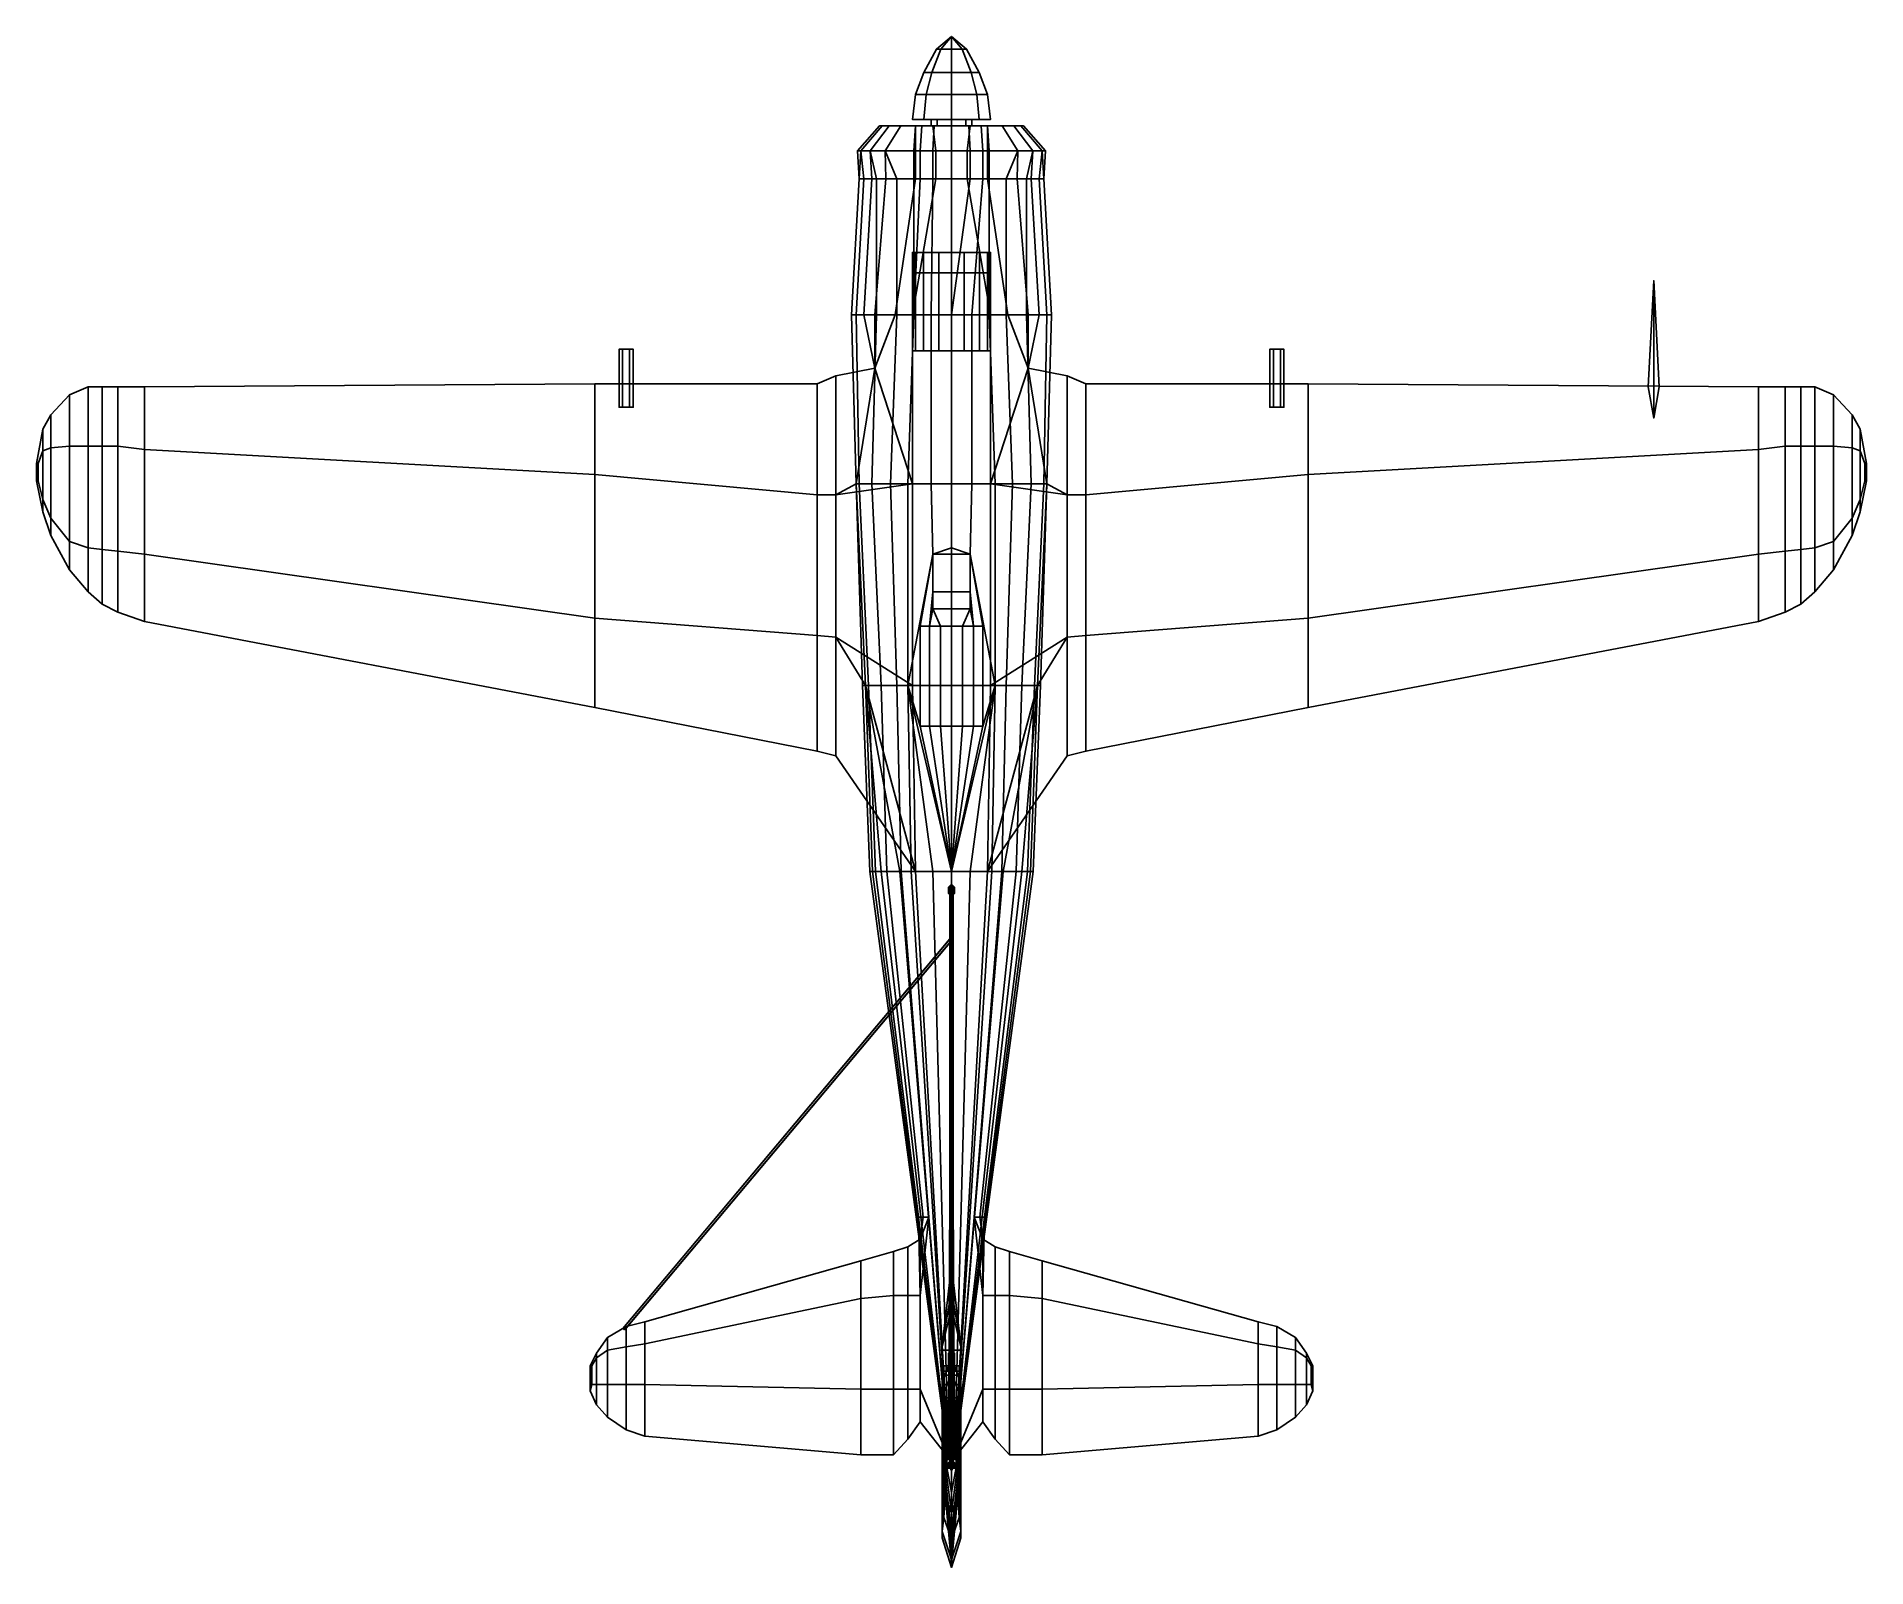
# Model space of a CAD drawing. Header units: millimetres. Extents: x -5.9 to 5.9, y -4.9 to 18.7.
# Drawn here: x -5.85 to 5.85, y -4.89 to 4.9 of the extents above.
import ezdxf

# ---------------------------------------------------------------- set-up
doc = ezdxf.new("R2010")
doc.units = ezdxf.units.MM
doc.layers.add('wing', color=5, linetype='Continuous')
doc.layers.add('wing2', color=6, linetype='Continuous')

msp = doc.modelspace()

# ---------------------------------------------------------------- linework, layer by layer
for points in [[(-0.096, 4.82, 0.01), (-0.177, 4.67, 0.01), (-0.125, 4.67, 0.135), (-0.068, 4.82, 0.078)], [(-0.068, 4.82, -0.058), (-0.125, 4.67, -0.115), (-0.177, 4.67, 0.01), (-0.096, 4.82, 0.01)], [(-0.068, 4.82, 0.078), (-0.125, 4.67, 0.135), (0, 4.67, 0.187), (0, 4.82, 0.106)], [(0, 4.82, -0.086), (0, 4.67, -0.167), (-0.125, 4.67, -0.115), (-0.068, 4.82, -0.058)], [(0, 4.9, 0.01), (-0.096, 4.82, 0.01), (-0.068, 4.82, 0.078), (0, 4.9, 0.01)], [(0, 4.9, 0.01), (-0.068, 4.82, -0.058), (-0.096, 4.82, 0.01), (0, 4.9, 0.01)], [(0, 4.9, 0.01), (-0.068, 4.82, 0.078), (0, 4.82, 0.106), (0, 4.9, 0.01)], [(0, 4.9, 0.01), (0, 4.82, -0.086), (-0.068, 4.82, -0.058), (0, 4.9, 0.01)], [(0, 4.9, 0.01), (0, 4.82, 0.106), (0.068, 4.82, 0.078), (0, 4.9, 0.01)], [(0, 4.9, 0.01), (0.068, 4.82, 0.078), (0.096, 4.82, 0.01), (0, 4.9, 0.01)], [(0, 4.9, 0.01), (0.096, 4.82, 0.01), (0.068, 4.82, -0.058), (0, 4.9, 0.01)], [(0, 4.9, 0.01), (0.068, 4.82, -0.058), (0, 4.82, -0.086), (0, 4.9, 0.01)], [(0, 4.82, 0.106), (0, 4.67, 0.187), (0.125, 4.67, 0.135), (0.068, 4.82, 0.078)], [(0.068, 4.82, -0.058), (0.125, 4.67, -0.115), (0, 4.67, -0.167), (0, 4.82, -0.086)], [(0.068, 4.82, 0.078), (0.125, 4.67, 0.135), (0.177, 4.67, 0.01), (0.096, 4.82, 0.01)], [(0.096, 4.82, 0.01), (0.177, 4.67, 0.01), (0.125, 4.67, -0.115), (0.068, 4.82, -0.058)], [(-0.177, 4.67, 0.01), (-0.231, 4.53, 0.01), (-0.163, 4.53, 0.173), (-0.125, 4.67, 0.135)], [(-0.125, 4.67, -0.115), (-0.163, 4.53, -0.153), (-0.231, 4.53, 0.01), (-0.177, 4.67, 0.01)], [(-0.125, 4.67, 0.135), (-0.163, 4.53, 0.173), (0, 4.53, 0.241), (0, 4.67, 0.187)], [(0, 4.67, -0.167), (0, 4.53, -0.221), (-0.163, 4.53, -0.153), (-0.125, 4.67, -0.115)], [(0, 4.67, 0.187), (0, 4.53, 0.241), (0.163, 4.53, 0.173), (0.125, 4.67, 0.135)], [(0.125, 4.67, -0.115), (0.163, 4.53, -0.153), (0, 4.53, -0.221), (0, 4.67, -0.167)], [(0.125, 4.67, 0.135), (0.163, 4.53, 0.173), (0.231, 4.53, 0.01), (0.177, 4.67, 0.01)], [(0.177, 4.67, 0.01), (0.231, 4.53, 0.01), (0.163, 4.53, -0.153), (0.125, 4.67, -0.115)], [(-0.231, 4.53, 0.01), (-0.25, 4.37, 0.01), (-0.177, 4.37, 0.187), (-0.163, 4.53, 0.173)], [(-0.163, 4.53, -0.153), (-0.177, 4.37, -0.167), (-0.25, 4.37, 0.01), (-0.231, 4.53, 0.01)], [(-0.163, 4.53, 0.173), (-0.177, 4.37, 0.187), (0, 4.37, 0.26), (0, 4.53, 0.241)], [(0, 4.53, -0.221), (0, 4.37, -0.24), (-0.177, 4.37, -0.167), (-0.163, 4.53, -0.153)], [(0, 4.53, 0.241), (0, 4.37, 0.26), (0.177, 4.37, 0.187), (0.163, 4.53, 0.173)], [(0.163, 4.53, -0.153), (0.177, 4.37, -0.167), (0, 4.37, -0.24), (0, 4.53, -0.221)], [(0.163, 4.53, 0.173), (0.177, 4.37, 0.187), (0.25, 4.37, 0.01), (0.231, 4.53, 0.01)], [(0.231, 4.53, 0.01), (0.25, 4.37, 0.01), (0.177, 4.37, -0.167), (0.163, 4.53, -0.153)], [(-0.58, 4.17, -0.145), (-0.6, 4.17, 0.01), (-0.46, 4.33, 0.01), (-0.444, 4.33, -0.109)], [(-0.6, 4.17, 0.01), (-0.58, 4.17, 0.165), (-0.444, 4.33, 0.129), (-0.46, 4.33, 0.01)], [(-0.52, 4.17, -0.29), (-0.58, 4.17, -0.145), (-0.444, 4.33, -0.109), (-0.398, 4.33, -0.22)], [(-0.58, 4.17, 0.165), (-0.52, 4.17, 0.31), (-0.398, 4.33, 0.24), (-0.444, 4.33, 0.129)], [(-0.424, 4.17, -0.414), (-0.52, 4.17, -0.29), (-0.398, 4.33, -0.22), (-0.325, 4.33, -0.315)], [(-0.52, 4.17, 0.31), (-0.424, 4.17, 0.434), (-0.325, 4.33, 0.335), (-0.398, 4.33, 0.24)], [(0.444, 4.33, 0.129), (0.46, 4.33, 0.01), (-0.46, 4.33, 0.01), (-0.444, 4.33, 0.129)], [(0.46, 4.33, 0.01), (0.444, 4.33, -0.109), (-0.444, 4.33, -0.109), (-0.46, 4.33, 0.01)], [(0.398, 4.33, 0.24), (0.444, 4.33, 0.129), (-0.444, 4.33, 0.129), (-0.398, 4.33, 0.24)], [(0.444, 4.33, -0.109), (0.398, 4.33, -0.22), (-0.398, 4.33, -0.22), (-0.444, 4.33, -0.109)], [(-0.23, 4.17, -0.51), (-0.424, 4.17, -0.414), (-0.325, 4.33, -0.315), (-0.23, 4.33, -0.388)], [(-0.424, 4.17, 0.434), (-0.24, 4.17, 0.53), (-0.23, 4.33, 0.408), (-0.325, 4.33, 0.335)], [(0.325, 4.33, 0.335), (0.398, 4.33, 0.24), (-0.398, 4.33, 0.24), (-0.325, 4.33, 0.335)], [(0.398, 4.33, -0.22), (0.325, 4.33, -0.315), (-0.325, 4.33, -0.315), (-0.398, 4.33, -0.22)], [(0.23, 4.33, 0.408), (0.325, 4.33, 0.335), (-0.325, 4.33, 0.335), (-0.23, 4.33, 0.408)], [(0.325, 4.33, -0.315), (0.23, 4.33, -0.388), (-0.23, 4.33, -0.388), (-0.325, 4.33, -0.315)], [(-0.19, 4.33, 0.458), (-0.23, 4.33, 0.408), (-0.24, 4.17, 0.53), (-0.2, 4.17, 0.58)], [(-0.1, 4.17, -0.57), (-0.23, 4.17, -0.51), (-0.23, 4.33, -0.388), (-0.119, 4.33, -0.434)], [(0.19, 4.33, 0.458), (0.23, 4.33, 0.408), (-0.23, 4.33, 0.408), (-0.19, 4.33, 0.458)], [(0.23, 4.33, -0.388), (0.119, 4.33, -0.434), (-0.119, 4.33, -0.434), (-0.23, 4.33, -0.388)], [(-0.11, 4.33, 0.498), (-0.19, 4.33, 0.458), (-0.2, 4.17, 0.58), (-0.12, 4.17, 0.62)], [(0.11, 4.33, 0.498), (0.19, 4.33, 0.458), (-0.19, 4.33, 0.458), (-0.11, 4.33, 0.498)], [(-0.092, 4.37, 0.102), (-0.13, 4.37, 0.01), (-0.13, 4.33, 0.01), (-0.092, 4.33, 0.102)], [(-0.13, 4.37, 0.01), (-0.092, 4.37, -0.082), (-0.092, 4.33, -0.082), (-0.13, 4.33, 0.01)], [(0, 4.33, 0.508), (-0.11, 4.33, 0.498), (-0.12, 4.17, 0.62), (0, 4.17, 0.63)], [(0, 4.17, -0.59), (-0.1, 4.17, -0.57), (-0.119, 4.33, -0.434), (0, 4.33, -0.45)], [(0.119, 4.33, -0.434), (0, 4.33, -0.45), (0, 4.33, -0.45), (-0.119, 4.33, -0.434)], [(0, 4.33, 0.508), (0.11, 4.33, 0.498), (-0.11, 4.33, 0.498), (0, 4.33, 0.508)], [(0, 4.37, 0.14), (-0.092, 4.37, 0.102), (-0.092, 4.33, 0.102), (0, 4.33, 0.14)], [(-0.092, 4.37, -0.082), (0, 4.37, -0.12), (0, 4.33, -0.12), (-0.092, 4.33, -0.082)], [(0.092, 4.37, 0.102), (0, 4.37, 0.14), (0, 4.33, 0.14), (0.092, 4.33, 0.102)], [(0, 4.37, -0.12), (0.092, 4.37, -0.082), (0.092, 4.33, -0.082), (0, 4.33, -0.12)], [(0.1, 4.17, -0.57), (0, 4.17, -0.59), (0, 4.33, -0.45), (0.119, 4.33, -0.434)], [(0, 4.17, 0.63), (0.12, 4.17, 0.62), (0.11, 4.33, 0.498), (0, 4.33, 0.508)], [(0.13, 4.37, 0.01), (0.092, 4.37, 0.102), (0.092, 4.33, 0.102), (0.13, 4.33, 0.01)], [(0.092, 4.37, -0.082), (0.13, 4.37, 0.01), (0.13, 4.33, 0.01), (0.092, 4.33, -0.082)], [(0.23, 4.17, -0.51), (0.1, 4.17, -0.57), (0.119, 4.33, -0.434), (0.23, 4.33, -0.388)], [(0.12, 4.17, 0.62), (0.2, 4.17, 0.58), (0.19, 4.33, 0.458), (0.11, 4.33, 0.498)], [(0.2, 4.17, 0.58), (0.24, 4.17, 0.53), (0.23, 4.33, 0.408), (0.19, 4.33, 0.458)], [(0.424, 4.17, -0.414), (0.23, 4.17, -0.51), (0.23, 4.33, -0.388), (0.325, 4.33, -0.315)], [(0.24, 4.17, 0.53), (0.424, 4.17, 0.434), (0.325, 4.33, 0.335), (0.23, 4.33, 0.408)], [(0.52, 4.17, -0.29), (0.424, 4.17, -0.414), (0.325, 4.33, -0.315), (0.398, 4.33, -0.22)], [(0.424, 4.17, 0.434), (0.52, 4.17, 0.31), (0.398, 4.33, 0.24), (0.325, 4.33, 0.335)], [(0.58, 4.17, -0.145), (0.52, 4.17, -0.29), (0.398, 4.33, -0.22), (0.444, 4.33, -0.109)], [(0.52, 4.17, 0.31), (0.58, 4.17, 0.165), (0.444, 4.33, 0.129), (0.398, 4.33, 0.24)], [(0.6, 4.17, 0.01), (0.58, 4.17, -0.145), (0.444, 4.33, -0.109), (0.46, 4.33, 0.01)], [(0.58, 4.17, 0.165), (0.6, 4.17, 0.01), (0.46, 4.33, 0.01), (0.444, 4.33, 0.129)], [(-0.6, 4.17, 0.01), (-0.58, 4.17, -0.145), (-0.59, 3.99, -0.09), (-0.59, 3.99, 0.06)], [(-0.58, 4.17, 0.165), (-0.6, 4.17, 0.01), (-0.59, 3.99, 0.06), (-0.56, 3.99, 0.23)], [(-0.58, 4.17, -0.145), (-0.52, 4.17, -0.29), (-0.51, 3.99, -0.31), (-0.59, 3.99, -0.09)], [(-0.52, 4.17, 0.31), (-0.58, 4.17, 0.165), (-0.56, 3.99, 0.23), (-0.48, 3.99, 0.4)], [(-0.52, 4.17, -0.29), (-0.424, 4.17, -0.414), (-0.42, 3.99, -0.44), (-0.51, 3.99, -0.31)], [(-0.424, 4.17, 0.434), (-0.52, 4.17, 0.31), (-0.48, 3.99, 0.4), (-0.35, 3.99, 0.55)], [(-0.424, 4.17, -0.414), (-0.23, 4.17, -0.51), (-0.23, 3.99, -0.56), (-0.42, 3.99, -0.44)], [(-0.24, 4.17, 0.53), (-0.424, 4.17, 0.434), (-0.35, 3.99, 0.55), (-0.24, 3.99, 0.62)], [(-0.2, 4.17, 0.58), (-0.24, 4.17, 0.53), (-0.24, 3.99, 0.62), (-0.2, 3.99, 0.67)], [(-0.23, 4.17, -0.51), (-0.1, 4.17, -0.57), (-0.1, 3.99, -0.61), (-0.23, 3.99, -0.56)], [(-0.12, 4.17, 0.62), (-0.2, 4.17, 0.58), (-0.2, 3.99, 0.67), (-0.12, 3.99, 0.71)], [(0, 4.17, 0.63), (-0.12, 4.17, 0.62), (-0.12, 3.99, 0.71), (0, 3.99, 0.72)], [(-0.1, 4.17, -0.57), (0, 4.17, -0.59), (0, 3.99, -0.62), (-0.1, 3.99, -0.61)], [(0, 4.17, -0.59), (0.1, 4.17, -0.57), (0.1, 3.99, -0.61), (0, 3.99, -0.62)], [(0, 3.99, 0.72), (0.12, 3.99, 0.71), (0.12, 4.17, 0.62), (0, 4.17, 0.63)], [(0.1, 4.17, -0.57), (0.23, 4.17, -0.51), (0.23, 3.99, -0.56), (0.1, 3.99, -0.61)], [(0.12, 3.99, 0.71), (0.2, 3.99, 0.67), (0.2, 4.17, 0.58), (0.12, 4.17, 0.62)], [(0.2, 3.99, 0.67), (0.24, 3.99, 0.62), (0.24, 4.17, 0.53), (0.2, 4.17, 0.58)], [(0.23, 4.17, -0.51), (0.424, 4.17, -0.414), (0.42, 3.99, -0.44), (0.23, 3.99, -0.56)], [(0.424, 4.17, 0.434), (0.24, 4.17, 0.53), (0.24, 3.99, 0.62), (0.35, 3.99, 0.55)], [(0.52, 4.17, 0.31), (0.424, 4.17, 0.434), (0.35, 3.99, 0.55), (0.48, 3.99, 0.4)], [(0.424, 4.17, -0.414), (0.52, 4.17, -0.29), (0.51, 3.99, -0.31), (0.42, 3.99, -0.44)], [(0.58, 4.17, 0.165), (0.52, 4.17, 0.31), (0.48, 3.99, 0.4), (0.56, 3.99, 0.23)], [(0.52, 4.17, -0.29), (0.58, 4.17, -0.145), (0.59, 3.99, -0.09), (0.51, 3.99, -0.31)], [(0.6, 4.17, 0.01), (0.58, 4.17, 0.165), (0.56, 3.99, 0.23), (0.59, 3.99, 0.06)], [(0.58, 4.17, -0.145), (0.6, 4.17, 0.01), (0.59, 3.99, 0.06), (0.59, 3.99, -0.09)], [(-0.59, 3.99, -0.09), (-0.51, 3.99, -0.31), (-0.56, 3.12, -0.39), (-0.64, 3.12, -0.14)], [(-0.59, 3.99, 0.06), (-0.59, 3.99, -0.09), (-0.64, 3.12, -0.14), (-0.64, 3.12, 0.05)], [(-0.56, 3.99, 0.23), (-0.59, 3.99, 0.06), (-0.64, 3.12, 0.05), (-0.61, 3.12, 0.22)], [(-0.48, 3.99, 0.4), (-0.56, 3.99, 0.23), (-0.61, 3.12, 0.22), (-0.48, 3.12, 0.51)], [(-0.51, 3.99, -0.31), (-0.42, 3.99, -0.44), (-0.49, 3.12, -0.52), (-0.56, 3.12, -0.39)], [(-0.42, 3.99, -0.44), (-0.23, 3.99, -0.56), (-0.36, 3.12, -0.64), (-0.49, 3.12, -0.52)], [(-0.35, 3.99, 0.55), (-0.48, 3.99, 0.4), (-0.48, 3.12, 0.51), (-0.35, 3.12, 0.65)], [(-0.23, 3.99, -0.56), (-0.1, 3.99, -0.61), (-0.25, 3.12, -0.71), (-0.36, 3.12, -0.64)], [(-0.24, 3.99, 0.62), (-0.35, 3.99, 0.55), (-0.35, 3.12, 0.65), (-0.24, 3.12, 0.72)], [(-0.1, 3.99, -0.61), (0, 3.99, -0.62), (0, 3.12, -0.77), (-0.25, 3.12, -0.71)], [(-0.2, 3.99, 0.67), (-0.24, 3.99, 0.62), (-0.24, 3.12, 0.72)], [(-0.12, 3.99, 0.71), (-0.2, 3.99, 0.67), (-0.24, 3.12, 0.72), (-0.13, 3.12, 0.77)], [(0, 3.99, 0.72), (-0.12, 3.99, 0.71), (-0.13, 3.12, 0.77), (0, 3.12, 0.8)], [(0, 3.12, 0.8), (0, 3.12, 0.8), (0.12, 3.99, 0.71), (0, 3.99, 0.72)], [(0, 3.12, 0.8), (0.13, 3.12, 0.77), (0.2, 3.99, 0.67), (0.12, 3.99, 0.71)], [(0.25, 3.12, -0.71), (0, 3.12, -0.77), (0, 3.99, -0.62), (0.1, 3.99, -0.61)], [(0.36, 3.12, -0.64), (0.25, 3.12, -0.71), (0.1, 3.99, -0.61), (0.23, 3.99, -0.56)], [(0.13, 3.12, 0.77), (0.24, 3.12, 0.72), (0.24, 3.99, 0.62), (0.2, 3.99, 0.67)], [(0.49, 3.12, -0.52), (0.36, 3.12, -0.64), (0.23, 3.99, -0.56), (0.42, 3.99, -0.44)], [(0.24, 3.12, 0.72), (0.35, 3.12, 0.65), (0.35, 3.99, 0.55), (0.24, 3.99, 0.62)], [(0.35, 3.12, 0.65), (0.48, 3.12, 0.51), (0.48, 3.99, 0.4), (0.35, 3.99, 0.55)], [(0.56, 3.12, -0.39), (0.49, 3.12, -0.52), (0.42, 3.99, -0.44), (0.51, 3.99, -0.31)], [(0.48, 3.12, 0.51), (0.61, 3.12, 0.22), (0.56, 3.99, 0.23), (0.48, 3.99, 0.4)], [(0.64, 3.12, -0.14), (0.56, 3.12, -0.39), (0.51, 3.99, -0.31), (0.59, 3.99, -0.09)], [(0.61, 3.12, 0.22), (0.64, 3.12, 0.05), (0.59, 3.99, 0.06), (0.56, 3.99, 0.23)], [(0.64, 3.12, 0.05), (0.64, 3.12, -0.14), (0.59, 3.99, -0.09), (0.59, 3.99, 0.06)], [(-0.25, 3.52, -0.62), (-0.23, 3.52, -0.8), (-0.23, 3.39, -0.86), (-0.25, 3.39, -0.64)], [(0.25, 3.52, -0.62), (0.23, 3.52, -0.8), (-0.23, 3.52, -0.8), (-0.25, 3.52, -0.62)], [(-0.23, 3.52, -0.8), (-0.18, 3.52, -0.83), (-0.18, 3.39, -0.93), (-0.23, 3.39, -0.86)], [(0.23, 3.52, -0.8), (0.18, 3.52, -0.83), (-0.18, 3.52, -0.83), (-0.23, 3.52, -0.8)], [(-0.18, 3.52, -0.83), (-0.08, 3.52, -0.85), (-0.08, 3.39, -0.96), (-0.18, 3.39, -0.93)], [(0.18, 3.52, -0.83), (0.08, 3.52, -0.85), (-0.08, 3.52, -0.85), (-0.18, 3.52, -0.83)], [(-0.08, 3.52, -0.85), (0.08, 3.52, -0.85), (0.08, 3.39, -0.96), (-0.08, 3.39, -0.96)], [(0.18, 3.39, -0.93), (0.08, 3.39, -0.96), (0.08, 3.52, -0.85), (0.18, 3.52, -0.83)], [(0.23, 3.39, -0.86), (0.18, 3.39, -0.93), (0.18, 3.52, -0.83), (0.23, 3.52, -0.8)], [(0.25, 3.39, -0.64), (0.23, 3.39, -0.86), (0.23, 3.52, -0.8), (0.25, 3.52, -0.62)], [(-0.25, 3.39, -0.64), (-0.23, 3.39, -0.86), (-0.23, 3.12, -0.87), (-0.25, 3.12, -0.71)], [(-0.23, 3.39, -0.86), (-0.18, 3.39, -0.93), (-0.18, 3.12, -0.94), (-0.23, 3.12, -0.87)], [(-0.18, 3.39, -0.93), (-0.08, 3.39, -0.96), (-0.08, 3.12, -0.97), (-0.18, 3.12, -0.94)], [(-0.08, 3.39, -0.96), (0.08, 3.39, -0.96), (0.08, 3.12, -0.97), (-0.08, 3.12, -0.97)], [(0.18, 3.12, -0.94), (0.08, 3.12, -0.97), (0.08, 3.39, -0.96), (0.18, 3.39, -0.93)], [(0.23, 3.12, -0.87), (0.18, 3.12, -0.94), (0.18, 3.39, -0.93), (0.23, 3.39, -0.86)], [(0.25, 3.12, -0.71), (0.23, 3.12, -0.87), (0.23, 3.39, -0.86), (0.25, 3.39, -0.64)], [(-0.64, 3.12, 0.05), (-0.64, 3.12, -0.14), (-0.61, 2.04, -0.11), (-0.61, 2.04, 0.13)], [(-0.64, 3.12, -0.14), (-0.56, 3.12, -0.39), (-0.49, 2.78, -0.511), (-0.61, 2.04, -0.11)], [(-0.61, 3.12, 0.22), (-0.64, 3.12, 0.05), (-0.61, 2.04, 0.13), (-0.59, 2.04, 0.32)], [(-0.48, 3.12, 0.51), (-0.61, 3.12, 0.22), (-0.59, 2.04, 0.32), (-0.51, 2.04, 0.54)], [(-0.56, 3.12, -0.39), (-0.49, 3.12, -0.52), (-0.49, 2.78, -0.511)], [(-0.35, 3.12, 0.65), (-0.48, 3.12, 0.51), (-0.51, 2.04, 0.54), (-0.39, 2.04, 0.68)], [(-0.36, 3.12, -0.64), (-0.25, 3.12, -0.71), (-0.25, 2.04, -0.68), (-0.49, 2.78, -0.511)], [(-0.49, 3.12, -0.52), (-0.36, 3.12, -0.64), (-0.49, 2.78, -0.511)], [(-0.24, 3.12, 0.72), (-0.35, 3.12, 0.65), (-0.39, 2.04, 0.68), (-0.28, 2.04, 0.75)], [(-0.13, 3.12, 0.77), (-0.24, 3.12, 0.72), (-0.28, 2.04, 0.75), (-0.13, 2.04, 0.82)], [(-0.25, 3.12, -0.71), (0, 3.12, -0.77), (0, 2.04, -0.7), (-0.25, 2.04, -0.68)], [(-0.25, 3.12, -0.71), (-0.23, 3.12, -0.87), (-0.23, 2.89, -0.82), (-0.25, 2.89, -0.7)], [(-0.23, 3.12, -0.87), (-0.18, 3.12, -0.94), (-0.18, 2.89, -0.89), (-0.23, 2.89, -0.82)], [(-0.18, 3.12, -0.94), (-0.08, 3.12, -0.97), (-0.08, 2.89, -0.93), (-0.18, 2.89, -0.89)], [(0, 3.12, 0.8), (-0.13, 3.12, 0.77), (-0.13, 2.04, 0.82), (0, 2.04, 0.83)], [(-0.08, 3.12, -0.97), (0.08, 3.12, -0.97), (0.08, 2.89, -0.93), (-0.08, 2.89, -0.93)], [(0.25, 2.04, -0.68), (0, 2.04, -0.7), (0, 3.12, -0.77), (0.25, 3.12, -0.71)], [(0, 2.04, 0.83), (0.13, 2.04, 0.82), (0.13, 3.12, 0.77), (0, 3.12, 0.8)], [(0.18, 2.89, -0.89), (0.08, 2.89, -0.93), (0.08, 3.12, -0.97), (0.18, 3.12, -0.94)], [(0.13, 2.04, 0.82), (0.28, 2.04, 0.75), (0.24, 3.12, 0.72), (0.13, 3.12, 0.77)], [(0.23, 2.89, -0.82), (0.18, 2.89, -0.89), (0.18, 3.12, -0.94), (0.23, 3.12, -0.87)], [(0.25, 2.89, -0.7), (0.23, 2.89, -0.82), (0.23, 3.12, -0.87), (0.25, 3.12, -0.71)], [(0.28, 2.04, 0.75), (0.39, 2.04, 0.68), (0.35, 3.12, 0.65), (0.24, 3.12, 0.72)], [(0.49, 2.78, -0.511), (0.25, 2.04, -0.68), (0.25, 3.12, -0.71), (0.36, 3.12, -0.64)], [(0.39, 2.04, 0.68), (0.51, 2.04, 0.54), (0.48, 3.12, 0.51), (0.35, 3.12, 0.65)], [(0.49, 2.78, -0.511), (0.49, 2.78, -0.511), (0.36, 3.12, -0.64), (0.49, 3.12, -0.52)], [(0.51, 2.04, 0.54), (0.59, 2.04, 0.32), (0.61, 3.12, 0.22), (0.48, 3.12, 0.51)], [(0.49, 2.78, -0.511), (0.49, 2.78, -0.511), (0.49, 3.12, -0.52), (0.56, 3.12, -0.39)], [(0.61, 2.04, -0.11), (0.49, 2.78, -0.511), (0.56, 3.12, -0.39), (0.64, 3.12, -0.14)], [(0.59, 2.04, 0.32), (0.61, 2.04, 0.13), (0.64, 3.12, 0.05), (0.61, 3.12, 0.22)], [(0.61, 2.04, 0.13), (0.61, 2.04, -0.11), (0.64, 3.12, -0.14), (0.64, 3.12, 0.05)], [(-0.25, 2.89, -0.7), (-0.23, 2.89, -0.82), (0.23, 2.89, -0.82), (0.25, 2.89, -0.7)], [(-0.23, 2.89, -0.82), (-0.18, 2.89, -0.89), (0.18, 2.89, -0.89), (0.23, 2.89, -0.82)], [(-0.18, 2.89, -0.89), (-0.08, 2.89, -0.93), (0.08, 2.89, -0.93), (0.18, 2.89, -0.89)], [(-0.61, 2.04, -0.11), (-0.61, 2.04, -0.11), (-0.55, 0.75, -0.25), (-0.57, 0.75, -0.14)], [(-0.59, 2.04, 0.32), (-0.61, 2.04, 0.13), (-0.57, 0.75, 0.13), (-0.53, 0.75, 0.31)], [(-0.61, 2.04, 0.13), (-0.61, 2.04, -0.11), (-0.57, 0.75, -0.14), (-0.57, 0.75, 0.13)], [(-0.51, 2.04, 0.54), (-0.59, 2.04, 0.32), (-0.53, 0.75, 0.31), (-0.45, 0.75, 0.56)], [(-0.39, 2.04, 0.68), (-0.51, 2.04, 0.54), (-0.45, 0.75, 0.56), (-0.35, 0.75, 0.71)], [(-0.28, 2.04, 0.75), (-0.39, 2.04, 0.68), (-0.35, 0.75, 0.71), (-0.28, 0.75, 0.8)], [(-0.13, 2.04, 0.82), (-0.28, 2.04, 0.75), (-0.28, 0.75, 0.8), (-0.12, 1.59, 0.87)], [(-0.25, 2.04, -0.68), (0, 2.04, -0.7), (0, 0.75, -0.59), (-0.25, 0.75, -0.55)], [(0, 2.04, 0.83), (-0.13, 2.04, 0.82), (-0.12, 1.59, 0.87), (0, 1.63, 0.846)], [(0.25, 0.75, -0.55), (0, 0.75, -0.59), (0, 2.04, -0.7), (0.25, 2.04, -0.68)], [(0, 1.63, 0.846), (0.12, 1.59, 0.87), (0.13, 2.04, 0.82), (0, 2.04, 0.83)], [(0.12, 1.59, 0.87), (0.28, 0.75, 0.8), (0.28, 2.04, 0.75), (0.13, 2.04, 0.82)], [(0.28, 0.75, 0.8), (0.35, 0.75, 0.71), (0.39, 2.04, 0.68), (0.28, 2.04, 0.75)], [(0.35, 0.75, 0.71), (0.45, 0.75, 0.56), (0.51, 2.04, 0.54), (0.39, 2.04, 0.68)], [(0.45, 0.75, 0.56), (0.53, 0.75, 0.31), (0.59, 2.04, 0.32), (0.51, 2.04, 0.54)], [(0.53, 0.75, 0.31), (0.57, 0.75, 0.13), (0.61, 2.04, 0.13), (0.59, 2.04, 0.32)], [(0.57, 0.75, -0.14), (0.55, 0.75, -0.25), (0.61, 2.04, -0.11)], [(0.57, 0.75, 0.13), (0.57, 0.75, -0.14), (0.61, 2.04, -0.11), (0.61, 2.04, 0.13)], [(-0.2, 1.13, 0.98), (-0.12, 1.59, 0.87), (-0.28, 0.75, 0.8), (-0.2, 0.75, 0.98)], [(-0.12, 1.59, 0.87), (-0.2, 1.13, 0.98), (-0.14, 1.13, 1.1), (-0.12, 1.35, 1.07)], [(0, 1.63, 0.846), (0, 1.63, 0.846), (-0.12, 1.59, 0.87), (0.12, 1.59, 0.87)], [(0.12, 1.59, 0.87), (-0.12, 1.59, 0.87), (-0.12, 1.35, 1.07), (0.12, 1.35, 1.07)], [(0.2, 1.13, 0.98), (0.12, 1.59, 0.87), (0.12, 1.35, 1.07), (0.14, 1.13, 1.1)], [(0.2, 0.75, 0.98), (0.28, 0.75, 0.8), (0.12, 1.59, 0.87), (0.2, 1.13, 0.98)], [(-0.12, 1.35, 1.07), (-0.14, 1.13, 1.1), (-0.14, 1.13, 1.1), (-0.12, 1.24, 1.13)], [(0.12, 1.35, 1.07), (-0.12, 1.35, 1.07), (-0.12, 1.24, 1.13), (0.12, 1.24, 1.13)], [(0.14, 1.13, 1.1), (0.12, 1.35, 1.07), (0.12, 1.24, 1.13), (0.14, 1.13, 1.1)], [(-0.12, 1.24, 1.13), (-0.14, 1.13, 1.1), (-0.07, 1.13, 1.15)], [(0.12, 1.24, 1.13), (-0.12, 1.24, 1.13), (-0.07, 1.13, 1.15), (0.07, 1.13, 1.15)], [(0.14, 1.13, 1.1), (0.12, 1.24, 1.13), (0.07, 1.13, 1.15)], [(-0.14, 1.13, 1.1), (-0.2, 1.13, 0.98), (-0.2, 0.75, 0.98), (-0.14, 0.75, 1.1)], [(-0.07, 1.13, 1.15), (-0.14, 1.13, 1.1), (-0.14, 0.75, 1.1), (-0.07, 0.75, 1.15)], [(0.07, 1.13, 1.15), (-0.07, 1.13, 1.15), (-0.07, 0.75, 1.15), (0.07, 0.75, 1.15)], [(0.07, 0.75, 1.15), (0.14, 0.75, 1.1), (0.14, 1.13, 1.1), (0.07, 1.13, 1.15)], [(0.14, 0.75, 1.1), (0.2, 0.75, 0.98), (0.2, 1.13, 0.98), (0.14, 1.13, 1.1)], [(-0.53, 0.75, 0.31), (-0.57, 0.75, 0.13), (-0.523, -0.44, 0.111), (-0.487, -0.44, 0.277)], [(-0.57, 0.75, 0.13), (-0.57, 0.75, -0.14), (-0.523, -0.44, -0.137), (-0.523, -0.44, 0.111)], [(-0.57, 0.75, -0.14), (-0.55, 0.75, -0.25), (-0.505, -0.44, -0.238), (-0.523, -0.44, -0.137)], [(-0.55, 0.75, -0.25), (-0.55, 0.75, -0.25), (-0.331, -0.44, -0.467), (-0.45, -0.44, -0.357)], [(-0.55, 0.75, -0.25), (-0.55, 0.75, -0.25), (-0.23, -0.44, -0.513), (-0.331, -0.44, -0.467)], [(-0.55, 0.75, -0.25), (-0.55, 0.75, -0.25), (-0.45, -0.44, -0.357), (-0.505, -0.44, -0.238)], [(-0.45, 0.75, 0.56), (-0.53, 0.75, 0.31), (-0.487, -0.44, 0.277), (-0.413, -0.44, 0.506)], [(-0.35, 0.75, 0.71), (-0.45, 0.75, 0.56), (-0.413, -0.44, 0.506), (-0.321, -0.44, 0.644)], [(-0.28, 0.75, 0.8), (-0.35, 0.75, 0.71), (-0.321, -0.44, 0.644), (-0.257, -0.44, 0.727)], [(-0.28, 0.75, 0.8), (-0.28, 0.75, 0.8), (-0.257, -0.44, 0.727), (-0.119, -0.44, 0.782)], [(-0.28, 0.75, 0.8), (-0.28, 0.75, 0.8), (-0.119, -0.44, 0.782), (0, -0.44, 0.8)], [(-0.2, 0.75, 0.98), (-0.28, 0.75, 0.8), (-0.2, 0.49, 0.95)], [(-0.2, 0.49, 0.95), (-0.28, 0.75, 0.8), (0, -0.44, 0.8)], [(-0.25, 0.75, -0.55), (0, 0.75, -0.59), (0, -0.44, -0.55), (-0.23, -0.44, -0.513)], [(-0.14, 0.75, 1.1), (-0.2, 0.75, 0.98), (-0.2, 0.49, 0.95), (-0.14, 0.49, 1.06)], [(-0.07, 0.75, 1.15), (-0.14, 0.75, 1.1), (-0.14, 0.49, 1.06), (-0.07, 0.49, 1.11)], [(-0.07, 0.49, 1.11), (0.07, 0.49, 1.11), (0.07, 0.75, 1.15), (-0.07, 0.75, 1.15)], [(0, -0.44, 0.8), (0.119, -0.44, 0.782), (0.28, 0.75, 0.8)], [(0.23, -0.44, -0.513), (0, -0.44, -0.55), (0, 0.75, -0.59), (0.25, 0.75, -0.55)], [(0, -0.44, 0.8), (0, -0.44, 0.8), (0.28, 0.75, 0.8), (0.2, 0.49, 0.95)], [(0.07, 0.49, 1.11), (0.14, 0.49, 1.06), (0.14, 0.75, 1.1), (0.07, 0.75, 1.15)], [(0.119, -0.44, 0.782), (0.257, -0.44, 0.727), (0.28, 0.75, 0.8)], [(0.14, 0.49, 1.06), (0.2, 0.49, 0.95), (0.2, 0.75, 0.98), (0.14, 0.75, 1.1)], [(0.2, 0.49, 0.95), (0.2, 0.49, 0.95), (0.28, 0.75, 0.8), (0.2, 0.75, 0.98)], [(0.331, -0.44, -0.467), (0.23, -0.44, -0.513), (0.55, 0.75, -0.25)], [(0.257, -0.44, 0.727), (0.321, -0.44, 0.644), (0.35, 0.75, 0.71), (0.28, 0.75, 0.8)], [(0.321, -0.44, 0.644), (0.413, -0.44, 0.506), (0.45, 0.75, 0.56), (0.35, 0.75, 0.71)], [(0.45, -0.44, -0.357), (0.331, -0.44, -0.467), (0.55, 0.75, -0.25)], [(0.413, -0.44, 0.506), (0.487, -0.44, 0.277), (0.53, 0.75, 0.31), (0.45, 0.75, 0.56)], [(0.505, -0.44, -0.238), (0.45, -0.44, -0.357), (0.55, 0.75, -0.25)], [(0.487, -0.44, 0.277), (0.523, -0.44, 0.111), (0.57, 0.75, 0.13), (0.53, 0.75, 0.31)], [(0.523, -0.44, -0.137), (0.505, -0.44, -0.238), (0.55, 0.75, -0.25), (0.57, 0.75, -0.14)], [(0.523, -0.44, 0.111), (0.523, -0.44, -0.137), (0.57, 0.75, -0.14), (0.57, 0.75, 0.13)], [(-0.14, 0.49, 1.06), (-0.2, 0.49, 0.95), (0, -0.44, 0.8)], [(-0.07, 0.49, 1.11), (-0.14, 0.49, 1.06), (0, -0.44, 0.8)], [(0.07, 0.49, 1.11), (-0.07, 0.49, 1.11), (0, -0.44, 0.8)], [(0, -0.44, 0.8), (0, -0.44, 0.8), (0.2, 0.49, 0.95), (0.14, 0.49, 1.06)], [(0, -0.44, 0.8), (0, -0.44, 0.8), (0.14, 0.49, 1.06), (0.07, 0.49, 1.11)], [(-0.487, -0.44, 0.277), (-0.523, -0.44, 0.111), (-0.02, -4.19, 0.02), (-0.212, -2.65, 0.178)], [(-0.523, -0.44, -0.137), (-0.505, -0.44, -0.238), (-0.02, -4.19, -0.02), (-0.02, -4.19)], [(-0.523, -0.44, 0.111), (-0.523, -0.44, -0.137), (-0.02, -4.19), (-0.02, -4.19, 0.02)], [(-0.505, -0.44, -0.238), (-0.45, -0.44, -0.357), (-0.02, -4.19, -0.04), (-0.02, -4.19, -0.02)], [(-0.413, -0.44, 0.506), (-0.487, -0.44, 0.277), (-0.212, -2.65, 0.178), (-0.181, -2.65, 0.338)], [(-0.45, -0.44, -0.357), (-0.331, -0.44, -0.467), (-0.02, -4.19, -0.06), (-0.02, -4.19, -0.04)], [(-0.321, -0.44, 0.644), (-0.413, -0.44, 0.506), (-0.181, -2.65, 0.338), (-0.144, -2.65, 0.424)], [(-0.331, -0.44, -0.467), (-0.23, -0.44, -0.513), (-0.02, -4.19, -0.08), (-0.02, -4.19, -0.06)], [(-0.257, -0.44, 0.727), (-0.321, -0.44, 0.644), (-0.144, -2.65, 0.424), (-0.02, -4.19, 0.32)], [(-0.119, -0.44, 0.782), (-0.257, -0.44, 0.727), (-0.02, -4.19, 0.32), (-0.02, -4.19, 0.37)], [(-0.23, -0.44, -0.513), (0, -0.44, -0.55), (-0.02, -4.19, -0.1), (-0.02, -4.19, -0.08)], [(0, -0.44, 0.8), (-0.119, -0.44, 0.782), (-0.02, -4.19, 0.37), (0, -2.96, 0.55)], [(0.02, -4.19, -0.08), (0.02, -4.19, -0.1), (0, -0.44, -0.55), (0.23, -0.44, -0.513)], [(0, -2.96, 0.55), (0.02, -4.19, 0.37), (0.119, -0.44, 0.782), (0, -0.44, 0.8)], [(0.02, -4.19, 0.11), (0.02, -4.19, 0.02), (0.523, -0.44, 0.111), (0.487, -0.44, 0.277)], [(0.02, -4.19, -0.04), (0.02, -4.19, -0.06), (0.331, -0.44, -0.467), (0.45, -0.44, -0.357)], [(0.02, -4.19, -0.06), (0.02, -4.19, -0.08), (0.23, -0.44, -0.513), (0.331, -0.44, -0.467)], [(0.02, -4.19), (0.02, -4.19, -0.02), (0.505, -0.44, -0.238), (0.523, -0.44, -0.137)], [(0.02, -4.19, -0.02), (0.02, -4.19, -0.04), (0.45, -0.44, -0.357), (0.505, -0.44, -0.238)], [(0.02, -4.19, 0.02), (0.02, -4.19), (0.523, -0.44, -0.137), (0.523, -0.44, 0.111)], [(0.02, -4.19, 0.32), (0.144, -2.65, 0.424), (0.321, -0.44, 0.644), (0.257, -0.44, 0.727)], [(0.02, -4.19, 0.37), (0.02, -4.19, 0.32), (0.257, -0.44, 0.727), (0.119, -0.44, 0.782)], [(0.144, -2.65, 0.424), (0.181, -2.65, 0.338), (0.413, -0.44, 0.506), (0.321, -0.44, 0.644)], [(0.181, -2.65, 0.338), (0.212, -2.65, 0.178), (0.487, -0.44, 0.277), (0.413, -0.44, 0.506)], [(0, -0.52, 0.78), (-0.02, -0.54, 0.78), (-0.01, -0.54, 1.56), (0, -0.53, 1.56)], [(-0.02, -0.54, 0.78), (-0.02, -0.58, 0.78), (-0.01, -0.58, 1.56), (-0.01, -0.54, 1.56)], [(-0.02, -0.58, 0.78), (0, -0.6, 0.78), (0, -0.59, 1.56), (-0.01, -0.58, 1.56)], [(-0.01, -0.54, 1.56), (-0.01, -0.58, 1.56), (0, -0.59, 1.56), (0, -0.53, 1.56)], [(0, -0.58, 1.53), (-0.01, -0.58, 1.52), (-0.01, -4.09, 1.52), (0, -4.09, 1.53)], [(-0.01, -0.58, 1.52), (0, -0.58, 1.51), (0, -4.09, 1.51), (-0.01, -4.09, 1.52)], [(0.02, -0.54, 0.78), (0, -0.52, 0.78), (0, -0.53, 1.56), (0.01, -0.54, 1.56)], [(0, -0.53, 1.56), (0, -0.59, 1.56), (0.01, -0.58, 1.56), (0.01, -0.54, 1.56)], [(0, -0.6, 0.78), (0.02, -0.58, 0.78), (0.01, -0.58, 1.56), (0, -0.59, 1.56)], [(0.01, -0.58, 1.52), (0, -0.58, 1.53), (0, -4.09, 1.53), (0.01, -4.09, 1.52)], [(0, -0.58, 1.51), (0.01, -0.58, 1.52), (0.01, -4.09, 1.52), (0, -4.09, 1.51)], [(0.02, -0.58, 0.78), (0.02, -0.54, 0.78), (0.01, -0.54, 1.56), (0.01, -0.58, 1.56)], [(-2.09, -3.35, 0.36), (-2.1, -3.36, 0.36), (-0.01, -0.87, 1.52), (0, -0.86, 1.51)], [(-2.1, -3.36, 0.36), (-2.09, -3.37, 0.36), (0, -0.88, 1.51), (-0.01, -0.87, 1.52)], [(-2.08, -3.36, 0.36), (-2.09, -3.35, 0.36), (0, -0.86, 1.51), (0.01, -0.87, 1.52)], [(-2.09, -3.37, 0.36), (-2.08, -3.36, 0.36), (0.01, -0.87, 1.52), (0, -0.88, 1.51)], [(0, -0.88, 0.75), (-0.01, -0.89, 0.75), (-0.01, -0.87, 1.52), (0, -0.86, 1.51)], [(-0.01, -0.89, 0.75), (0, -0.9, 0.75), (0, -0.88, 1.51), (-0.01, -0.87, 1.52)], [(0.01, -0.89, 0.75), (0, -0.88, 0.75), (0, -0.86, 1.51), (0.01, -0.87, 1.52)], [(0, -0.9, 0.75), (0.01, -0.89, 0.75), (0.01, -0.87, 1.52), (0, -0.88, 1.51)], [(0, -3.12, 0.59), (0, -2.96, 0.55), (-0.06, -3.47, 0.55), (-0.06, -3.47, 0.59)], [(0, -2.96, 0.55), (-0.02, -4.19, 0.37), (-0.02, -4.19, 0.37), (-0.06, -3.47, 0.55)], [(0.06, -3.47, 0.59), (0.06, -3.47, 0.55), (0, -2.96, 0.55), (0, -3.12, 0.59)], [(0.06, -3.47, 0.55), (0.02, -4.19, 0.37), (0.02, -4.19, 0.37), (0, -2.96, 0.55)], [(0, -3.23, 0.68), (0, -3.12, 0.59), (-0.06, -3.47, 0.59), (-0.06, -3.48, 0.68)], [(0.06, -3.48, 0.68), (0.06, -3.47, 0.59), (0, -3.12, 0.59), (0, -3.23, 0.68)], [(0, -3.55, 1.08), (0, -3.23, 0.68), (-0.06, -3.48, 0.68), (-0.06, -3.71, 1.08)], [(0.06, -3.71, 1.08), (0.06, -3.48, 0.68), (0, -3.23, 0.68), (0, -3.55, 1.08)], [(-0.06, -3.47, 0.55), (-0.06, -4.21, 0.55), (-0.06, -4.21, 0.59), (-0.06, -3.47, 0.59)], [(-0.06, -3.47, 0.59), (-0.06, -4.21, 0.59), (-0.06, -4.21, 0.68), (-0.06, -3.48, 0.68)], [(-0.06, -4.2, 0.44), (-0.06, -4.7, 0.44), (-0.06, -4.21, 0.55), (-0.06, -3.47, 0.55)], [(-0.02, -4.19, 0.37), (-0.02, -4.19, 0.37), (-0.06, -4.2, 0.44), (-0.06, -3.47, 0.55)], [(-0.06, -3.48, 0.68), (-0.06, -4.21, 0.68), (-0.06, -4.22, 1.08), (-0.06, -3.71, 1.08)], [(-0.06, -3.5, -0.3), (-0.06, -3.66, -0.28), (-0.06, -3.66, -0.26), (-0.06, -3.5, -0.28)], [(0.06, -3.5, -0.28), (0.06, -3.5, -0.3), (-0.06, -3.5, -0.3), (-0.06, -3.5, -0.28)], [(0.06, -3.5, -0.3), (0.06, -3.66, -0.28), (-0.06, -3.66, -0.28), (-0.06, -3.5, -0.3)], [(-0.06, -3.5, -0.28), (-0.06, -3.66, -0.26), (0.06, -3.66, -0.26), (0.06, -3.5, -0.28)], [(-0.06, -3.55, -0.37), (-0.06, -3.66, -0.34), (-0.06, -3.66, -0.28), (-0.06, -3.5, -0.3)], [(-0.06, -3.5, -0.3), (-0.06, -3.66, -0.28), (-0.06, -3.66, -0.34), (-0.06, -3.55, -0.37)], [(0, -3.5, -0.28), (-0.02, -3.52, -0.28), (-0.02, -3.52, -0.18), (0, -3.5, -0.18)], [(0.02, -3.52, -0.28), (0, -3.5, -0.28), (0, -3.5, -0.18), (0.02, -3.52, -0.18)], [(0.06, -3.47, 0.55), (0.06, -4.2, 0.44), (0.02, -4.19, 0.37)], [(0.06, -4.21, 0.55), (0.06, -4.7, 0.44), (0.06, -4.2, 0.44), (0.06, -3.47, 0.55)], [(0.06, -4.21, 0.68), (0.06, -4.21, 0.59), (0.06, -3.47, 0.59), (0.06, -3.48, 0.68)], [(0.06, -4.21, 0.59), (0.06, -4.21, 0.55), (0.06, -3.47, 0.55), (0.06, -3.47, 0.59)], [(0.06, -4.22, 1.08), (0.06, -4.21, 0.68), (0.06, -3.48, 0.68), (0.06, -3.71, 1.08)], [(0.06, -3.66, -0.26), (0.06, -3.66, -0.28), (0.06, -3.5, -0.3), (0.06, -3.5, -0.28)], [(0.06, -3.55, -0.37), (0.06, -3.66, -0.34), (0.06, -3.66, -0.28), (0.06, -3.5, -0.3)], [(0.06, -3.5, -0.3), (0.06, -3.66, -0.28), (0.06, -3.66, -0.34), (0.06, -3.55, -0.37)], [(0, -3.65, 1.21), (0, -3.55, 1.08), (-0.06, -3.71, 1.08), (-0.05, -3.78, 1.21)], [(-0.06, -3.55, -0.37), (-0.06, -3.66, -0.34), (-0.06, -3.73, -0.4), (-0.06, -3.72, -0.45)], [(-0.06, -3.72, -0.45), (-0.06, -3.73, -0.4), (-0.06, -3.66, -0.34), (-0.06, -3.55, -0.37)], [(0.05, -3.635, -0.335), (0.05, -3.6, -0.42), (-0.05, -3.6, -0.42), (-0.05, -3.635, -0.335)], [(0.05, -3.6, -0.42), (0.05, -3.635, -0.505), (-0.05, -3.635, -0.505), (-0.05, -3.6, -0.42)], [(-0.05, -3.84, -0.42), (-0.05, -3.635, -0.335), (-0.05, -3.6, -0.42), (-0.05, -3.805, -0.505)], [(-0.05, -3.805, -0.505), (-0.05, -3.6, -0.42), (-0.05, -3.635, -0.505), (-0.05, -3.72, -0.54)], [(-0.02, -3.52, -0.28), (-0.02, -3.64, -0.27), (-0.02, -3.64, -0.16), (-0.02, -3.52, -0.18)], [(0.05, -3.78, 1.21), (0.06, -3.71, 1.08), (0, -3.55, 1.08), (0, -3.65, 1.21)], [(0.02, -3.64, -0.27), (0.02, -3.52, -0.28), (0.02, -3.52, -0.18), (0.02, -3.64, -0.16)], [(0.05, -3.805, -0.505), (0.05, -3.6, -0.42), (0.05, -3.635, -0.335), (0.05, -3.84, -0.42)], [(0.05, -3.72, -0.54), (0.05, -3.635, -0.505), (0.05, -3.6, -0.42), (0.05, -3.805, -0.505)], [(0.06, -3.72, -0.45), (0.06, -3.73, -0.4), (0.06, -3.66, -0.34), (0.06, -3.55, -0.37)], [(0.06, -3.55, -0.37), (0.06, -3.66, -0.34), (0.06, -3.73, -0.4), (0.06, -3.72, -0.45)], [(-0.06, -3.66, -0.26), (-0.06, -3.66, -0.28), (0.06, -3.66, -0.28), (0.06, -3.66, -0.26)], [(-0.06, -3.71, 1.08), (-0.06, -4.22, 1.08), (-0.05, -4.23, 1.21), (-0.05, -3.78, 1.21)], [(0.05, -3.72, -0.3), (0.05, -3.635, -0.335), (-0.05, -3.635, -0.335), (-0.05, -3.72, -0.3)], [(0.05, -3.635, -0.505), (0.05, -3.72, -0.54), (-0.05, -3.72, -0.54), (-0.05, -3.635, -0.505)], [(-0.05, -3.805, -0.335), (-0.05, -3.72, -0.3), (-0.05, -3.635, -0.335), (-0.05, -3.84, -0.42)], [(0, -3.78, 1.36), (0, -3.65, 1.21), (-0.05, -3.78, 1.21), (-0.04, -3.87, 1.36)], [(0.05, -3.805, -0.335), (0.05, -3.72, -0.3), (-0.05, -3.72, -0.3), (-0.05, -3.805, -0.335)], [(0.05, -3.72, -0.54), (0.05, -3.805, -0.505), (-0.05, -3.805, -0.505), (-0.05, -3.72, -0.54)], [(-0.02, -3.64, -0.27), (0, -3.66, -0.26), (0, -3.66, -0.16), (-0.02, -3.64, -0.16)], [(0, -3.66, -0.26), (0.02, -3.64, -0.27), (0.02, -3.64, -0.16), (0, -3.66, -0.16)], [(0.04, -3.87, 1.36), (0.05, -3.78, 1.21), (0, -3.65, 1.21), (0, -3.78, 1.36)], [(0.05, -3.84, -0.42), (0.05, -3.635, -0.335), (0.05, -3.72, -0.3), (0.05, -3.805, -0.335)], [(0.05, -4.23, 1.21), (0.06, -4.22, 1.08), (0.06, -3.71, 1.08), (0.05, -3.78, 1.21)], [(-0.05, -3.78, 1.21), (-0.05, -4.23, 1.21), (-0.04, -4.23, 1.36), (-0.04, -3.87, 1.36)], [(0.05, -3.84, -0.42), (0.05, -3.805, -0.335), (-0.05, -3.805, -0.335), (-0.05, -3.84, -0.42)], [(0.05, -3.805, -0.505), (0.05, -3.84, -0.42), (-0.05, -3.84, -0.42), (-0.05, -3.805, -0.505)], [(0, -3.9, 1.46), (0, -3.78, 1.36), (-0.04, -3.87, 1.36), (-0.03, -3.96, 1.46)], [(0.03, -3.96, 1.46), (0.04, -3.87, 1.36), (0, -3.78, 1.36), (0, -3.9, 1.46)], [(0.04, -4.23, 1.36), (0.05, -4.23, 1.21), (0.05, -3.78, 1.21), (0.04, -3.87, 1.36)], [(-0.04, -3.87, 1.36), (-0.04, -4.23, 1.36), (-0.03, -4.25, 1.46), (-0.03, -3.96, 1.46)], [(0, -4.08, 1.53), (0, -3.9, 1.46), (-0.03, -3.96, 1.46), (-0.01, -4.08, 1.52)], [(-0.03, -3.96, 1.46), (-0.03, -4.25, 1.46), (-0.01, -4.25, 1.52), (-0.01, -4.08, 1.52)], [(0.01, -4.08, 1.52), (0.03, -3.96, 1.46), (0, -3.9, 1.46), (0, -4.08, 1.53)], [(0.01, -4.25, 1.52), (0.03, -4.25, 1.46), (0.03, -3.96, 1.46), (0.01, -4.08, 1.52)], [(0.03, -4.25, 1.46), (0.04, -4.23, 1.36), (0.04, -3.87, 1.36), (0.03, -3.96, 1.46)], [(-0.01, -4.08, 1.52), (-0.01, -4.25, 1.52), (0, -4.27, 1.53), (0, -4.08, 1.53)], [(0, -4.08, 1.53), (0, -4.27, 1.53), (0.01, -4.25, 1.52), (0.01, -4.08, 1.52)], [(-0.06, -4.2, 0.44), (-0.02, -4.19, 0.37), (0, -4.2, 0.33), (-0.06, -4.2, 0.44)], [(-0.06, -4.26, 0.33), (-0.06, -4.7, 0.33), (-0.06, -4.7, 0.44), (-0.06, -4.2, 0.44)], [(0, -4.2, 0.33), (0, -4.2, 0.2), (-0.06, -4.26, 0.2), (-0.06, -4.26, 0.33)], [(0, -4.2, 0.2), (0, -4.2, 0.05), (-0.05, -4.26, 0.05), (-0.06, -4.26, 0.2)], [(-0.06, -4.2, 0.44), (0, -4.2, 0.33), (-0.06, -4.26, 0.33), (-0.06, -4.2, 0.44)], [(-0.06, -4.21, 0.59), (-0.06, -4.21, 0.55), (0, -4.87, 0.55), (0, -4.86, 0.59)], [(-0.06, -4.21, 0.68), (-0.06, -4.21, 0.59), (0, -4.86, 0.59), (0, -4.84, 0.68)], [(-0.06, -4.22, 1.08), (-0.06, -4.21, 0.68), (0, -4.84, 0.68), (0, -4.73, 1.08)], [(-0.06, -4.21, 0.55), (-0.06, -4.7, 0.44), (0, -4.89, 0.44), (0, -4.87, 0.55)], [(0, -4.2, 0.05), (0, -4.2, -0.03), (-0.04, -4.26, -0.03), (-0.05, -4.26, 0.05)], [(0, -4.2, -0.03), (0, -4.2, -0.1), (-0.03, -4.26, -0.07), (-0.04, -4.26, -0.03)], [(0, -4.2, -0.1), (0, -4.25, -0.1), (-0.03, -4.26, -0.07)], [(-0.02, -4.19, 0.37), (-0.02, -4.19, 0.32), (0, -4.2, 0.32), (0, -4.2, 0.33)], [(-0.02, -4.19, 0.32), (-0.02, -4.19, 0.27), (0, -4.2, 0.27), (0, -4.2, 0.32)], [(-0.02, -4.19, 0.27), (-0.02, -4.19, 0.22), (0, -4.2, 0.22), (0, -4.2, 0.27)], [(-0.02, -4.19, 0.22), (-0.02, -4.19, 0.11), (0, -4.2, 0.11), (0, -4.2, 0.22)], [(-0.02, -4.19, 0.11), (-0.02, -4.19, 0.02), (0, -4.2, 0.02), (0, -4.2, 0.11)], [(-0.02, -4.19, -0.08), (-0.02, -4.19, -0.1), (0, -4.2, -0.1), (0, -4.2, -0.08)], [(-0.02, -4.19, -0.06), (-0.02, -4.19, -0.08), (0, -4.2, -0.08), (0, -4.2, -0.06)], [(-0.02, -4.19, -0.04), (-0.02, -4.19, -0.06), (0, -4.2, -0.06), (0, -4.2, -0.04)], [(-0.02, -4.19, -0.02), (-0.02, -4.19, -0.04), (0, -4.2, -0.04), (0, -4.2, -0.02)], [(-0.02, -4.19, 0.02), (-0.02, -4.19), (0, -4.2), (0, -4.2, 0.02)], [(-0.02, -4.19), (-0.02, -4.19, -0.02), (0, -4.2, -0.02), (0, -4.2)], [(0, -4.2, 0.33), (0, -4.2, 0.32), (0.02, -4.19, 0.32), (0.02, -4.19, 0.37)], [(0, -4.2, 0.32), (0, -4.2, 0.27), (0.02, -4.19, 0.27), (0.02, -4.19, 0.32)], [(0, -4.2, 0.27), (0, -4.2, 0.22), (0.02, -4.19, 0.22), (0.02, -4.19, 0.27)], [(0, -4.2, 0.22), (0, -4.2, 0.11), (0.02, -4.19, 0.11), (0.02, -4.19, 0.22)], [(0, -4.2, 0.11), (0, -4.2, 0.02), (0.02, -4.19, 0.02), (0.02, -4.19, 0.11)], [(0, -4.2, -0.08), (0, -4.2, -0.1), (0.02, -4.19, -0.1), (0.02, -4.19, -0.08)], [(0, -4.2), (0, -4.2, -0.02), (0.02, -4.19, -0.02), (0.02, -4.19)], [(0, -4.2, 0.02), (0, -4.2), (0.02, -4.19), (0.02, -4.19, 0.02)], [(0, -4.2, -0.06), (0, -4.2, -0.08), (0.02, -4.19, -0.08), (0.02, -4.19, -0.06)], [(0, -4.2, -0.04), (0, -4.2, -0.06), (0.02, -4.19, -0.06), (0.02, -4.19, -0.04)], [(0, -4.2, -0.02), (0, -4.2, -0.04), (0.02, -4.19, -0.04), (0.02, -4.19, -0.02)], [(0.06, -4.2, 0.44), (0, -4.2, 0.33), (0.02, -4.19, 0.37), (0.06, -4.2, 0.44)], [(0.04, -4.26, -0.03), (0.03, -4.26, -0.07), (0, -4.2, -0.1), (0, -4.2, -0.03)], [(0.03, -4.26, -0.07), (0.03, -4.26, -0.07), (0, -4.25, -0.1), (0, -4.2, -0.1)], [(0.05, -4.26, 0.05), (0.04, -4.26, -0.03), (0, -4.2, -0.03), (0, -4.2, 0.05)], [(0.06, -4.26, 0.33), (0.06, -4.26, 0.2), (0, -4.2, 0.2), (0, -4.2, 0.33)], [(0.06, -4.26, 0.2), (0.05, -4.26, 0.05), (0, -4.2, 0.05), (0, -4.2, 0.2)], [(0.06, -4.2, 0.44), (0.06, -4.26, 0.33), (0, -4.2, 0.33), (0.06, -4.2, 0.44)], [(0, -4.87, 0.55), (0, -4.89, 0.44), (0.06, -4.7, 0.44), (0.06, -4.21, 0.55)], [(0, -4.73, 1.08), (0, -4.84, 0.68), (0.06, -4.21, 0.68), (0.06, -4.22, 1.08)], [(0, -4.84, 0.68), (0, -4.86, 0.59), (0.06, -4.21, 0.59), (0.06, -4.21, 0.68)], [(0, -4.86, 0.59), (0, -4.87, 0.55), (0.06, -4.21, 0.55), (0.06, -4.21, 0.59)], [(0.06, -4.7, 0.44), (0.06, -4.7, 0.33), (0.06, -4.26, 0.33), (0.06, -4.2, 0.44)], [(-0.05, -4.23, 1.21), (-0.06, -4.22, 1.08), (0, -4.73, 1.08), (0, -4.67, 1.21)], [(-0.06, -4.26, 0.2), (-0.06, -4.66, 0.2), (-0.06, -4.7, 0.33), (-0.06, -4.26, 0.33)], [(-0.05, -4.26, 0.05), (-0.05, -4.57, 0.05), (-0.06, -4.66, 0.2), (-0.06, -4.26, 0.2)], [(-0.04, -4.23, 1.36), (-0.05, -4.23, 1.21), (0, -4.67, 1.21), (0, -4.54, 1.36)], [(-0.04, -4.26, -0.03), (-0.04, -4.44, -0.03), (-0.05, -4.57, 0.05), (-0.05, -4.26, 0.05)], [(-0.03, -4.25, 1.46), (-0.04, -4.23, 1.36), (0, -4.54, 1.36), (0, -4.41, 1.46)], [(-0.04, -4.44, -0.03), (-0.03, -4.26, -0.07), (0, -4.25, -0.1), (0, -4.54, -0.03)], [(-0.03, -4.26, -0.07), (-0.03, -4.26, -0.07), (-0.04, -4.44, -0.03), (-0.04, -4.26, -0.03)], [(-0.01, -4.25, 1.52), (-0.03, -4.25, 1.46), (0, -4.41, 1.46), (0, -4.27, 1.53)], [(0, -4.67, 1.21), (0, -4.73, 1.08), (0.06, -4.22, 1.08), (0.05, -4.23, 1.21)], [(0, -4.41, 1.46), (0, -4.54, 1.36), (0.04, -4.23, 1.36), (0.03, -4.25, 1.46)], [(0, -4.54, 1.36), (0, -4.67, 1.21), (0.05, -4.23, 1.21), (0.04, -4.23, 1.36)], [(0, -4.54, -0.03), (0, -4.25, -0.1), (0.03, -4.26, -0.07), (0.04, -4.44, -0.03)], [(0, -4.27, 1.53), (0, -4.41, 1.46), (0.03, -4.25, 1.46), (0.01, -4.25, 1.52)], [(0.04, -4.44, -0.03), (0.03, -4.26, -0.07), (0.03, -4.26, -0.07), (0.04, -4.26, -0.03)], [(0.05, -4.57, 0.05), (0.04, -4.44, -0.03), (0.04, -4.26, -0.03), (0.05, -4.26, 0.05)], [(0.06, -4.66, 0.2), (0.05, -4.57, 0.05), (0.05, -4.26, 0.05), (0.06, -4.26, 0.2)], [(0.06, -4.7, 0.33), (0.06, -4.66, 0.2), (0.06, -4.26, 0.2), (0.06, -4.26, 0.33)], [(-0.05, -4.57, 0.05), (-0.04, -4.44, -0.03), (0, -4.54, -0.03), (0, -4.71, 0.05)], [(0, -4.71, 0.05), (0, -4.54, -0.03), (0.04, -4.44, -0.03), (0.05, -4.57, 0.05)], [(-0.06, -4.66, 0.2), (-0.05, -4.57, 0.05), (0, -4.71, 0.05), (0, -4.84, 0.2)], [(-0.06, -4.7, 0.33), (-0.06, -4.66, 0.2), (0, -4.84, 0.2), (0, -4.89, 0.33)], [(0, -4.84, 0.2), (0, -4.71, 0.05), (0.05, -4.57, 0.05), (0.06, -4.66, 0.2)], [(0, -4.89, 0.33), (0, -4.84, 0.2), (0.06, -4.66, 0.2), (0.06, -4.7, 0.33)], [(-0.06, -4.7, 0.44), (-0.06, -4.7, 0.33), (0, -4.89, 0.33), (0, -4.89, 0.44)], [(0, -4.89, 0.44), (0, -4.89, 0.33), (0.06, -4.7, 0.33), (0.06, -4.7, 0.44)]]:
    msp.add_3dface(points)
at = {"layer": 'wing'}
for points in [[(4.49, 2.46, -0.055), (4.455, 2.66, -0.02), (4.49, 3.34, -0.02)], [(4.455, 2.66, -0.02), (4.49, 2.46, 0.015), (4.49, 3.34, -0.02)], [(4.525, 2.66, -0.02), (4.49, 2.46, -0.055), (4.49, 3.34, -0.02)], [(4.49, 2.46, 0.015), (4.525, 2.66, -0.02), (4.49, 3.34, -0.02)], [(-2.103, 2.9, -0.271), (-2.125, 2.9, -0.31), (-2.125, 2.53, -0.31), (-2.103, 2.53, -0.271)], [(-2.125, 2.9, -0.31), (-2.103, 2.9, -0.349), (-2.103, 2.53, -0.349), (-2.125, 2.53, -0.31)], [(-2.035, 2.9, -0.31), (-2.125, 2.9, -0.31), (-2.103, 2.9, -0.271), (-2.058, 2.9, -0.271)], [(-2.058, 2.9, -0.349), (-2.103, 2.9, -0.349), (-2.125, 2.9, -0.31), (-2.035, 2.9, -0.31)], [(-2.058, 2.9, -0.271), (-2.103, 2.9, -0.271), (-2.103, 2.53, -0.271), (-2.058, 2.53, -0.271)], [(-2.103, 2.9, -0.349), (-2.058, 2.9, -0.349), (-2.058, 2.53, -0.349), (-2.103, 2.53, -0.349)], [(-2.035, 2.9, -0.31), (-2.058, 2.9, -0.271), (-2.058, 2.53, -0.271), (-2.035, 2.53, -0.31)], [(-2.058, 2.9, -0.349), (-2.035, 2.9, -0.31), (-2.035, 2.53, -0.31), (-2.058, 2.53, -0.349)], [(-0.74, 2.73, -0.46), (-0.86, 2.68, -0.44), (-0.86, 1.97, -0.24), (-0.74, 1.97, -0.13)], [(-0.74, 1.97, -0.68), (-0.86, 1.97, -0.64), (-0.86, 2.68, -0.44), (-0.74, 2.73, -0.46)], [(-0.25, 2.04, -0.68), (-0.74, 1.97, -0.68), (-0.74, 2.73, -0.46), (-0.49, 2.78, -0.511)], [(-0.49, 2.78, -0.511), (-0.74, 2.73, -0.46), (-0.74, 1.97, -0.13), (-0.61, 2.04, -0.11)], [(-5.64, 2.61, 0.11), (-5.76, 2.48, 0.11), (-5.76, 2.27, 0.16), (-5.64, 2.28, 0.16)], [(-5.64, 2.28, 0.03), (-5.76, 2.27, 0.05), (-5.76, 2.48, 0.11), (-5.64, 2.61, 0.11)], [(-5.52, 2.66, 0.09), (-5.64, 2.61, 0.11), (-5.64, 2.28, 0.16), (-5.52, 2.28, 0.16)], [(-5.52, 2.28, 0.02), (-5.64, 2.28, 0.03), (-5.64, 2.61, 0.11), (-5.52, 2.66, 0.09)], [(-5.43, 2.66, 0.08), (-5.52, 2.66, 0.09), (-5.52, 2.28, 0.16), (-5.43, 2.28, 0.15)], [(-5.43, 2.28, 0.01), (-5.52, 2.28, 0.02), (-5.52, 2.66, 0.09), (-5.43, 2.66, 0.08)], [(-5.33, 2.66, 0.08), (-5.43, 2.66, 0.08), (-5.43, 2.28, 0.15), (-5.33, 2.28, 0.15)], [(-5.33, 2.28), (-5.43, 2.28, 0.01), (-5.43, 2.66, 0.08), (-5.33, 2.66, 0.08)], [(-5.16, 2.66, 0.06), (-5.33, 2.66, 0.08), (-5.33, 2.28, 0.15), (-5.16, 2.26, 0.14)], [(-5.16, 2.26, -0.03), (-5.33, 2.28), (-5.33, 2.66, 0.08), (-5.16, 2.66, 0.06)], [(-2.28, 2.68, -0.28), (-5.16, 2.66, 0.06), (-5.16, 2.26, 0.14), (-2.28, 2.1, -0.12)], [(-2.28, 2.1, -0.44), (-5.16, 2.26, -0.03), (-5.16, 2.66, 0.06), (-2.28, 2.68, -0.28)], [(-0.86, 2.68, -0.44), (-2.28, 2.68, -0.28), (-2.28, 2.1, -0.12), (-0.86, 1.97, -0.24)], [(-0.86, 1.97, -0.64), (-2.28, 2.1, -0.44), (-2.28, 2.68, -0.28), (-0.86, 2.68, -0.44)], [(-5.76, 2.48, 0.11), (-5.81, 2.39, 0.11), (-5.81, 2.25, 0.15), (-5.76, 2.27, 0.16)], [(-5.76, 2.27, 0.05), (-5.81, 2.25, 0.07), (-5.81, 2.39, 0.11), (-5.76, 2.48, 0.11)], [(-5.81, 2.39, 0.11), (-5.85, 2.17, 0.11), (-5.84, 2.17, 0.13), (-5.81, 2.25, 0.15)], [(-5.81, 2.25, 0.07), (-5.84, 2.17, 0.1), (-5.85, 2.17, 0.11), (-5.81, 2.39, 0.11)], [(-5.84, 2.17, 0.13), (-5.84, 2.06, 0.13), (-5.81, 1.94, 0.15), (-5.81, 2.25, 0.15)], [(-5.81, 1.94, 0.07), (-5.84, 2.06, 0.1), (-5.84, 2.17, 0.1), (-5.81, 2.25, 0.07)], [(-5.81, 2.25, 0.15), (-5.81, 1.94, 0.15), (-5.76, 1.82, 0.16), (-5.76, 2.27, 0.16)], [(-5.76, 1.82, 0.05), (-5.81, 1.94, 0.07), (-5.81, 2.25, 0.07), (-5.76, 2.27, 0.05)], [(-5.76, 2.27, 0.16), (-5.76, 1.82, 0.16), (-5.64, 1.67, 0.16), (-5.64, 2.28, 0.16)], [(-5.64, 1.67, 0.03), (-5.76, 1.82, 0.05), (-5.76, 2.27, 0.05), (-5.64, 2.28, 0.03)], [(-5.64, 2.28, 0.16), (-5.64, 1.67, 0.16), (-5.52, 1.63, 0.16), (-5.52, 2.28, 0.16)], [(-5.52, 1.63, 0.02), (-5.64, 1.67, 0.03), (-5.64, 2.28, 0.03), (-5.52, 2.28, 0.02)], [(-5.52, 2.28, 0.16), (-5.52, 1.63, 0.16), (-5.43, 1.62, 0.15), (-5.43, 2.28, 0.15)], [(-5.43, 1.62, 0.01), (-5.52, 1.63, 0.02), (-5.52, 2.28, 0.02), (-5.43, 2.28, 0.01)], [(-5.43, 2.28, 0.15), (-5.43, 1.62, 0.15), (-5.33, 1.61, 0.15), (-5.33, 2.28, 0.15)], [(-5.33, 1.61), (-5.43, 1.62, 0.01), (-5.43, 2.28, 0.01), (-5.33, 2.28)], [(-5.33, 2.28, 0.15), (-5.33, 1.61, 0.15), (-5.16, 1.59, 0.14), (-5.16, 2.26, 0.14)], [(-5.16, 1.59, -0.03), (-5.33, 1.61), (-5.33, 2.28), (-5.16, 2.26, -0.03)], [(-5.16, 2.26, 0.14), (-5.16, 1.59, 0.14), (-2.28, 1.18, -0.12), (-2.28, 2.1, -0.12)], [(-2.28, 1.18, -0.44), (-5.16, 1.59, -0.03), (-5.16, 2.26, -0.03), (-2.28, 2.1, -0.44)], [(-5.85, 2.17, 0.11), (-5.85, 2.06, 0.11), (-5.84, 2.06, 0.13), (-5.84, 2.17, 0.13)], [(-5.84, 2.17, 0.1), (-5.84, 2.06, 0.1), (-5.85, 2.06, 0.11), (-5.85, 2.17, 0.11)], [(-5.81, 1.94, 0.15), (-5.84, 2.06, 0.13), (-5.85, 2.06, 0.11), (-5.81, 1.86, 0.11)], [(-5.81, 1.86, 0.11), (-5.85, 2.06, 0.11), (-5.84, 2.06, 0.1), (-5.81, 1.94, 0.07)], [(-2.28, 2.1, -0.12), (-2.28, 1.18, -0.12), (-0.86, 1.07, -0.24), (-0.86, 1.97, -0.24)], [(-0.86, 1.07, -0.64), (-2.28, 1.18, -0.44), (-2.28, 2.1, -0.44), (-0.86, 1.97, -0.64)], [(-0.25, 0.75, -0.55), (-0.74, 1.06, -0.68), (-0.74, 1.97, -0.68), (-0.25, 2.04, -0.68)], [(-0.74, 1.97, -0.13), (-0.74, 1.06, -0.13), (-0.55, 0.75, -0.25), (-0.61, 2.04, -0.11)], [(-5.76, 1.82, 0.16), (-5.81, 1.94, 0.15), (-5.81, 1.86, 0.11), (-5.76, 1.71, 0.11)], [(-5.76, 1.71, 0.11), (-5.81, 1.86, 0.11), (-5.81, 1.94, 0.07), (-5.76, 1.82, 0.05)], [(-0.86, 1.97, -0.24), (-0.86, 1.07, -0.24), (-0.74, 1.06, -0.13), (-0.74, 1.97, -0.13)], [(-0.74, 1.06, -0.68), (-0.86, 1.07, -0.64), (-0.86, 1.97, -0.64), (-0.74, 1.97, -0.68)], [(-5.64, 1.67, 0.16), (-5.76, 1.82, 0.16), (-5.76, 1.71, 0.11), (-5.64, 1.49, 0.11)], [(-5.64, 1.49, 0.11), (-5.76, 1.71, 0.11), (-5.76, 1.82, 0.05), (-5.64, 1.67, 0.03)], [(-5.52, 1.63, 0.16), (-5.64, 1.67, 0.16), (-5.64, 1.49, 0.11), (-5.52, 1.35, 0.09)], [(-5.52, 1.35, 0.09), (-5.64, 1.49, 0.11), (-5.64, 1.67, 0.03), (-5.52, 1.63, 0.02)], [(-5.43, 1.62, 0.15), (-5.52, 1.63, 0.16), (-5.52, 1.35, 0.09), (-5.43, 1.27, 0.08)], [(-5.43, 1.27, 0.08), (-5.52, 1.35, 0.09), (-5.52, 1.63, 0.02), (-5.43, 1.62, 0.01)], [(-5.33, 1.61, 0.15), (-5.43, 1.62, 0.15), (-5.43, 1.27, 0.08), (-5.33, 1.22, 0.08)], [(-5.33, 1.22, 0.08), (-5.43, 1.27, 0.08), (-5.43, 1.62, 0.01), (-5.33, 1.61)], [(-5.16, 1.59, 0.14), (-5.33, 1.61, 0.15), (-5.33, 1.22, 0.08), (-5.16, 1.16, 0.06)], [(-5.16, 1.16, 0.06), (-5.33, 1.22, 0.08), (-5.33, 1.61), (-5.16, 1.59, -0.03)], [(-2.28, 1.18, -0.12), (-5.16, 1.59, 0.14), (-5.16, 1.16, 0.06), (-2.28, 0.61, -0.28)], [(-2.28, 0.61, -0.28), (-5.16, 1.16, 0.06), (-5.16, 1.59, -0.03), (-2.28, 1.18, -0.44)], [(-0.86, 1.07, -0.24), (-2.28, 1.18, -0.12), (-2.28, 0.61, -0.28), (-0.86, 0.33, -0.44)], [(-0.86, 0.33, -0.44), (-2.28, 0.61, -0.28), (-2.28, 1.18, -0.44), (-0.86, 1.07, -0.64)], [(-0.74, 1.06, -0.13), (-0.86, 1.07, -0.24), (-0.86, 0.33, -0.44), (-0.74, 0.3, -0.46)], [(-0.74, 0.3, -0.46), (-0.86, 0.33, -0.44), (-0.86, 1.07, -0.64), (-0.74, 1.06, -0.68)], [(-0.23, -0.44, -0.513), (-0.74, 0.3, -0.46), (-0.74, 1.06, -0.68), (-0.25, 0.75, -0.55)], [(-0.55, 0.75, -0.25), (-0.74, 1.06, -0.13), (-0.74, 0.3, -0.46), (-0.23, -0.44, -0.513)], [(-0.2, -2.79, 0.35), (-0.181, -2.65, 0.338), (-0.212, -2.65, 0.178), (-0.2, -2.79, 0.35)], [(-0.212, -2.65, 0.178), (-0.02, -4.19, 0.02), (-0.2, -3.75, 0.29), (-0.2, -3.15, 0.29)], [(-0.2, -2.79, 0.35), (-0.212, -2.65, 0.178), (-0.212, -2.65, 0.178), (-0.2, -3.15, 0.29)], [(-0.2, -2.79, 0.35), (-0.144, -2.65, 0.424), (-0.181, -2.65, 0.338), (-0.2, -2.79, 0.35)], [(-0.2, -3.15, 0.41), (-0.144, -2.65, 0.424), (-0.2, -2.79, 0.35), (-0.2, -3.15, 0.41)], [(-0.2, -3.75, 0.41), (-0.02, -4.19, 0.32), (-0.144, -2.65, 0.424), (-0.2, -3.15, 0.41)], [(-0.28, -3.15, 0.41), (-0.2, -3.15, 0.41), (-0.2, -2.79, 0.35), (-0.28, -2.84, 0.35)], [(-0.28, -2.84, 0.35), (-0.2, -2.79, 0.35), (-0.2, -3.15, 0.29), (-0.28, -3.15, 0.29)], [(-0.58, -3.17, 0.41), (-0.37, -3.15, 0.41), (-0.37, -2.87, 0.35), (-0.58, -2.93, 0.35)], [(-0.58, -2.93, 0.35), (-0.37, -2.87, 0.35), (-0.37, -3.15, 0.29), (-0.58, -3.17, 0.29)], [(-0.37, -3.15, 0.41), (-0.28, -3.15, 0.41), (-0.28, -2.84, 0.35), (-0.37, -2.87, 0.35)], [(-0.37, -2.87, 0.35), (-0.28, -2.84, 0.35), (-0.28, -3.15, 0.29), (-0.37, -3.15, 0.29)], [(-1.96, -3.46, 0.41), (-0.58, -3.17, 0.41), (-0.58, -2.93, 0.35), (-1.96, -3.32, 0.36)], [(-1.96, -3.32, 0.36), (-0.58, -2.93, 0.35), (-0.58, -3.17, 0.29), (-1.96, -3.46, 0.32)], [(-0.58, -3.75, 0.41), (-0.37, -3.75, 0.41), (-0.37, -3.15, 0.41), (-0.58, -3.17, 0.41)], [(-0.37, -3.15, 0.29), (-0.37, -3.75, 0.29), (-0.58, -3.75, 0.29), (-0.58, -3.17, 0.29)], [(-0.37, -3.75, 0.41), (-0.28, -3.75, 0.41), (-0.28, -3.15, 0.41), (-0.37, -3.15, 0.41)], [(-0.28, -3.15, 0.29), (-0.28, -3.75, 0.29), (-0.37, -3.75, 0.29), (-0.37, -3.15, 0.29)], [(-0.28, -3.75, 0.41), (-0.2, -3.75, 0.41), (-0.2, -3.15, 0.41), (-0.28, -3.15, 0.41)], [(-0.2, -3.15, 0.29), (-0.2, -3.75, 0.29), (-0.28, -3.75, 0.29), (-0.28, -3.15, 0.29)], [(-1.96, -3.72, 0.41), (-0.58, -3.75, 0.41), (-0.58, -3.17, 0.41), (-1.96, -3.46, 0.41)], [(-0.58, -3.17, 0.29), (-0.58, -3.75, 0.29), (-1.96, -3.72, 0.32), (-1.96, -3.46, 0.32)], [(-2.2, -3.5, 0.4), (-2.08, -3.48, 0.41), (-2.08, -3.35, 0.36), (-2.2, -3.42, 0.37)], [(-2.2, -3.42, 0.37), (-2.08, -3.35, 0.36), (-2.08, -3.48, 0.32), (-2.2, -3.5, 0.34)], [(-2.08, -3.48, 0.41), (-1.96, -3.46, 0.41), (-1.96, -3.32, 0.36), (-2.08, -3.35, 0.36)], [(-2.08, -3.35, 0.36), (-1.96, -3.32, 0.36), (-1.96, -3.46, 0.32), (-2.08, -3.48, 0.32)], [(-2.27, -3.55, 0.4), (-2.2, -3.5, 0.4), (-2.2, -3.42, 0.37), (-2.27, -3.52, 0.37)], [(-2.27, -3.52, 0.37), (-2.2, -3.42, 0.37), (-2.2, -3.5, 0.34), (-2.27, -3.55, 0.35)], [(-2.27, -3.72, 0.4), (-2.2, -3.72, 0.4), (-2.2, -3.5, 0.4), (-2.27, -3.55, 0.4)], [(-2.2, -3.5, 0.34), (-2.2, -3.72, 0.34), (-2.27, -3.72, 0.35), (-2.27, -3.55, 0.35)], [(-2.2, -3.72, 0.4), (-2.08, -3.72, 0.41), (-2.08, -3.48, 0.41), (-2.2, -3.5, 0.4)], [(-2.08, -3.48, 0.32), (-2.08, -3.72, 0.32), (-2.2, -3.72, 0.34), (-2.2, -3.5, 0.34)], [(-2.08, -3.72, 0.41), (-1.96, -3.72, 0.41), (-1.96, -3.46, 0.41), (-2.08, -3.48, 0.41)], [(-1.96, -3.46, 0.32), (-1.96, -3.72, 0.32), (-2.08, -3.72, 0.32), (-2.08, -3.48, 0.32)], [(-2.3, -3.6, 0.39), (-2.27, -3.55, 0.4), (-2.27, -3.52, 0.37), (-2.31, -3.6, 0.37)], [(-2.31, -3.6, 0.37), (-2.27, -3.52, 0.37), (-2.27, -3.55, 0.35), (-2.3, -3.6, 0.36)], [(-2.31, -3.6, 0.37), (-2.31, -3.76, 0.37), (-2.3, -3.72, 0.39), (-2.3, -3.6, 0.39)], [(-2.3, -3.6, 0.36), (-2.3, -3.72, 0.36), (-2.31, -3.76, 0.37), (-2.31, -3.6, 0.37)], [(-2.3, -3.72, 0.39), (-2.27, -3.72, 0.4), (-2.27, -3.55, 0.4), (-2.3, -3.6, 0.39)], [(-2.27, -3.55, 0.35), (-2.27, -3.72, 0.35), (-2.3, -3.72, 0.36), (-2.3, -3.6, 0.36)], [(-2.31, -3.76, 0.37), (-2.27, -3.85, 0.37), (-2.27, -3.72, 0.4), (-2.3, -3.72, 0.39)], [(-2.3, -3.72, 0.36), (-2.27, -3.72, 0.35), (-2.27, -3.85, 0.37), (-2.31, -3.76, 0.37)], [(-2.27, -3.85, 0.37), (-2.2, -3.93, 0.37), (-2.2, -3.72, 0.4), (-2.27, -3.72, 0.4)], [(-2.27, -3.72, 0.35), (-2.2, -3.72, 0.34), (-2.2, -3.93, 0.37), (-2.27, -3.85, 0.37)], [(-2.2, -3.93, 0.37), (-2.08, -4.01, 0.36), (-2.08, -3.72, 0.41), (-2.2, -3.72, 0.4)], [(-2.2, -3.72, 0.34), (-2.08, -3.72, 0.32), (-2.08, -4.01, 0.36), (-2.2, -3.93, 0.37)], [(-2.08, -4.01, 0.36), (-1.96, -4.05, 0.36), (-1.96, -3.72, 0.41), (-2.08, -3.72, 0.41)], [(-2.08, -3.72, 0.32), (-1.96, -3.72, 0.32), (-1.96, -4.05, 0.36), (-2.08, -4.01, 0.36)], [(-1.96, -4.05, 0.36), (-0.58, -4.17, 0.35), (-0.58, -3.75, 0.41), (-1.96, -3.72, 0.41)], [(-1.96, -3.72, 0.32), (-0.58, -3.75, 0.29), (-0.58, -4.17, 0.35), (-1.96, -4.05, 0.36)], [(-0.58, -4.17, 0.35), (-0.37, -4.17, 0.35), (-0.37, -3.75, 0.41), (-0.58, -3.75, 0.41)], [(-0.58, -3.75, 0.29), (-0.37, -3.75, 0.29), (-0.37, -4.17, 0.35), (-0.58, -4.17, 0.35)], [(-0.37, -4.17, 0.35), (-0.28, -4.07, 0.35), (-0.28, -3.75, 0.41), (-0.37, -3.75, 0.41)], [(-0.37, -3.75, 0.29), (-0.28, -3.75, 0.29), (-0.28, -4.07, 0.35), (-0.37, -4.17, 0.35)], [(-0.28, -4.07, 0.35), (-0.2, -3.96, 0.35), (-0.2, -3.75, 0.41), (-0.28, -3.75, 0.41)], [(-0.28, -3.75, 0.29), (-0.2, -3.75, 0.29), (-0.2, -3.96, 0.35), (-0.28, -4.07, 0.35)], [(-0.2, -3.96, 0.35), (-0.02, -4.19, 0.32), (-0.02, -4.19, 0.32), (-0.2, -3.75, 0.41)], [(-0.2, -3.75, 0.29), (-0.02, -4.19, 0.02), (-0.02, -4.19, 0.02), (-0.2, -3.96, 0.35)], [(-0.02, -4.19, 0.27), (-0.02, -4.19, 0.32), (-0.02, -4.19, 0.32), (-0.2, -3.96, 0.35)], [(-0.02, -4.19, 0.22), (-0.02, -4.19, 0.27), (-0.02, -4.19, 0.27), (-0.2, -3.96, 0.35)], [(-0.02, -4.19, 0.11), (-0.02, -4.19, 0.22), (-0.02, -4.19, 0.22), (-0.2, -3.96, 0.35)], [(-0.02, -4.19, 0.02), (-0.02, -4.19, 0.11), (-0.02, -4.19, 0.11), (-0.2, -3.96, 0.35)]]:
    msp.add_3dface(points, dxfattribs=at)
at = {"layer": 'wing2'}
for points in [[(2.058, 2.9, -0.349), (2.103, 2.9, -0.349), (2.125, 2.9, -0.31), (2.035, 2.9, -0.31)], [(2.035, 2.9, -0.31), (2.125, 2.9, -0.31), (2.103, 2.9, -0.271), (2.058, 2.9, -0.271)], [(2.058, 2.9, -0.349), (2.035, 2.9, -0.31), (2.035, 2.53, -0.31), (2.058, 2.53, -0.349)], [(2.035, 2.9, -0.31), (2.058, 2.9, -0.271), (2.058, 2.53, -0.271), (2.035, 2.53, -0.31)], [(2.103, 2.9, -0.349), (2.058, 2.9, -0.349), (2.058, 2.53, -0.349), (2.103, 2.53, -0.349)], [(2.058, 2.9, -0.271), (2.103, 2.9, -0.271), (2.103, 2.53, -0.271), (2.058, 2.53, -0.271)], [(2.125, 2.9, -0.31), (2.103, 2.9, -0.349), (2.103, 2.53, -0.349), (2.125, 2.53, -0.31)], [(2.103, 2.9, -0.271), (2.125, 2.9, -0.31), (2.125, 2.53, -0.31), (2.103, 2.53, -0.271)], [(0.25, 2.04, -0.68), (0.74, 1.97, -0.68), (0.74, 2.73, -0.46), (0.49, 2.78, -0.511)], [(0.49, 2.78, -0.511), (0.74, 2.73, -0.46), (0.74, 1.97, -0.13), (0.61, 2.04, -0.11)], [(0.74, 2.73, -0.46), (0.86, 2.68, -0.44), (0.86, 1.97, -0.24), (0.74, 1.97, -0.13)], [(0.74, 1.97, -0.68), (0.86, 1.97, -0.64), (0.86, 2.68, -0.44), (0.74, 2.73, -0.46)], [(0.86, 2.68, -0.44), (2.28, 2.68, -0.28), (2.28, 2.1, -0.12), (0.86, 1.97, -0.24)], [(0.86, 1.97, -0.64), (2.28, 2.1, -0.44), (2.28, 2.68, -0.28), (0.86, 2.68, -0.44)], [(2.28, 2.68, -0.28), (5.16, 2.66, 0.06), (5.16, 2.26, 0.14), (2.28, 2.1, -0.12)], [(2.28, 2.1, -0.44), (5.16, 2.26, -0.03), (5.16, 2.66, 0.06), (2.28, 2.68, -0.28)], [(5.16, 2.26, -0.03), (5.33, 2.28), (5.33, 2.66, 0.08), (5.16, 2.66, 0.06)], [(5.16, 2.66, 0.06), (5.33, 2.66, 0.08), (5.33, 2.28, 0.15), (5.16, 2.26, 0.14)], [(5.33, 2.66, 0.08), (5.43, 2.66, 0.08), (5.43, 2.28, 0.15), (5.33, 2.28, 0.15)], [(5.33, 2.28), (5.43, 2.28, 0.01), (5.43, 2.66, 0.08), (5.33, 2.66, 0.08)], [(5.43, 2.66, 0.08), (5.52, 2.66, 0.09), (5.52, 2.28, 0.16), (5.43, 2.28, 0.15)], [(5.43, 2.28, 0.01), (5.52, 2.28, 0.02), (5.52, 2.66, 0.09), (5.43, 2.66, 0.08)], [(5.52, 2.66, 0.09), (5.64, 2.61, 0.11), (5.64, 2.28, 0.16), (5.52, 2.28, 0.16)], [(5.52, 2.28, 0.02), (5.64, 2.28, 0.03), (5.64, 2.61, 0.11), (5.52, 2.66, 0.09)], [(5.64, 2.61, 0.11), (5.76, 2.48, 0.11), (5.76, 2.27, 0.16), (5.64, 2.28, 0.16)], [(5.64, 2.28, 0.03), (5.76, 2.27, 0.05), (5.76, 2.48, 0.11), (5.64, 2.61, 0.11)], [(5.76, 2.48, 0.11), (5.81, 2.39, 0.11), (5.81, 2.25, 0.15), (5.76, 2.27, 0.16)], [(5.76, 2.27, 0.05), (5.81, 2.25, 0.07), (5.81, 2.39, 0.11), (5.76, 2.48, 0.11)], [(5.81, 2.39, 0.11), (5.85, 2.17, 0.11), (5.84, 2.17, 0.13), (5.81, 2.25, 0.15)], [(5.81, 2.25, 0.07), (5.84, 2.17, 0.1), (5.85, 2.17, 0.11), (5.81, 2.39, 0.11)], [(5.16, 2.26, 0.14), (5.16, 1.59, 0.14), (2.28, 1.18, -0.12), (2.28, 2.1, -0.12)], [(2.28, 1.18, -0.44), (5.16, 1.59, -0.03), (5.16, 2.26, -0.03), (2.28, 2.1, -0.44)], [(5.33, 2.28, 0.15), (5.33, 1.61, 0.15), (5.16, 1.59, 0.14), (5.16, 2.26, 0.14)], [(5.16, 1.59, -0.03), (5.33, 1.61), (5.33, 2.28), (5.16, 2.26, -0.03)], [(5.43, 2.28, 0.15), (5.43, 1.62, 0.15), (5.33, 1.61, 0.15), (5.33, 2.28, 0.15)], [(5.33, 1.61), (5.43, 1.62, 0.01), (5.43, 2.28, 0.01), (5.33, 2.28)], [(5.52, 2.28, 0.16), (5.52, 1.63, 0.16), (5.43, 1.62, 0.15), (5.43, 2.28, 0.15)], [(5.43, 1.62, 0.01), (5.52, 1.63, 0.02), (5.52, 2.28, 0.02), (5.43, 2.28, 0.01)], [(5.64, 2.28, 0.16), (5.64, 1.67, 0.16), (5.52, 1.63, 0.16), (5.52, 2.28, 0.16)], [(5.52, 1.63, 0.02), (5.64, 1.67, 0.03), (5.64, 2.28, 0.03), (5.52, 2.28, 0.02)], [(5.76, 2.27, 0.16), (5.76, 1.82, 0.16), (5.64, 1.67, 0.16), (5.64, 2.28, 0.16)], [(5.64, 1.67, 0.03), (5.76, 1.82, 0.05), (5.76, 2.27, 0.05), (5.64, 2.28, 0.03)], [(5.81, 2.25, 0.15), (5.81, 1.94, 0.15), (5.76, 1.82, 0.16), (5.76, 2.27, 0.16)], [(5.76, 1.82, 0.05), (5.81, 1.94, 0.07), (5.81, 2.25, 0.07), (5.76, 2.27, 0.05)], [(5.84, 2.17, 0.13), (5.84, 2.06, 0.13), (5.81, 1.94, 0.15), (5.81, 2.25, 0.15)], [(5.81, 1.94, 0.07), (5.84, 2.06, 0.1), (5.84, 2.17, 0.1), (5.81, 2.25, 0.07)], [(5.84, 2.17, 0.1), (5.84, 2.06, 0.1), (5.85, 2.06, 0.11), (5.85, 2.17, 0.11)], [(5.85, 2.17, 0.11), (5.85, 2.06, 0.11), (5.84, 2.06, 0.13), (5.84, 2.17, 0.13)], [(0.25, 0.75, -0.55), (0.74, 1.06, -0.68), (0.74, 1.97, -0.68), (0.25, 2.04, -0.68)], [(0.74, 1.97, -0.13), (0.74, 1.06, -0.13), (0.55, 0.75, -0.25), (0.61, 2.04, -0.11)], [(0.86, 1.07, -0.64), (2.28, 1.18, -0.44), (2.28, 2.1, -0.44), (0.86, 1.97, -0.64)], [(2.28, 2.1, -0.12), (2.28, 1.18, -0.12), (0.86, 1.07, -0.24), (0.86, 1.97, -0.24)], [(5.81, 1.94, 0.15), (5.84, 2.06, 0.13), (5.85, 2.06, 0.11), (5.81, 1.86, 0.11)], [(5.81, 1.86, 0.11), (5.85, 2.06, 0.11), (5.84, 2.06, 0.1), (5.81, 1.94, 0.07)], [(0.74, 1.06, -0.68), (0.86, 1.07, -0.64), (0.86, 1.97, -0.64), (0.74, 1.97, -0.68)], [(0.86, 1.97, -0.24), (0.86, 1.07, -0.24), (0.74, 1.06, -0.13), (0.74, 1.97, -0.13)], [(5.76, 1.82, 0.16), (5.81, 1.94, 0.15), (5.81, 1.86, 0.11), (5.76, 1.71, 0.11)], [(5.76, 1.71, 0.11), (5.81, 1.86, 0.11), (5.81, 1.94, 0.07), (5.76, 1.82, 0.05)], [(5.64, 1.67, 0.16), (5.76, 1.82, 0.16), (5.76, 1.71, 0.11), (5.64, 1.49, 0.11)], [(5.64, 1.49, 0.11), (5.76, 1.71, 0.11), (5.76, 1.82, 0.05), (5.64, 1.67, 0.03)], [(5.52, 1.63, 0.16), (5.64, 1.67, 0.16), (5.64, 1.49, 0.11), (5.52, 1.35, 0.09)], [(5.52, 1.35, 0.09), (5.64, 1.49, 0.11), (5.64, 1.67, 0.03), (5.52, 1.63, 0.02)], [(2.28, 1.18, -0.12), (5.16, 1.59, 0.14), (5.16, 1.16, 0.06), (2.28, 0.61, -0.28)], [(2.28, 0.61, -0.28), (5.16, 1.16, 0.06), (5.16, 1.59, -0.03), (2.28, 1.18, -0.44)], [(5.16, 1.16, 0.06), (5.33, 1.22, 0.08), (5.33, 1.61), (5.16, 1.59, -0.03)], [(5.16, 1.59, 0.14), (5.33, 1.61, 0.15), (5.33, 1.22, 0.08), (5.16, 1.16, 0.06)], [(5.33, 1.61, 0.15), (5.43, 1.62, 0.15), (5.43, 1.27, 0.08), (5.33, 1.22, 0.08)], [(5.33, 1.22, 0.08), (5.43, 1.27, 0.08), (5.43, 1.62, 0.01), (5.33, 1.61)], [(5.43, 1.62, 0.15), (5.52, 1.63, 0.16), (5.52, 1.35, 0.09), (5.43, 1.27, 0.08)], [(5.43, 1.27, 0.08), (5.52, 1.35, 0.09), (5.52, 1.63, 0.02), (5.43, 1.62, 0.01)], [(0.86, 0.33, -0.44), (2.28, 0.61, -0.28), (2.28, 1.18, -0.44), (0.86, 1.07, -0.64)], [(0.86, 1.07, -0.24), (2.28, 1.18, -0.12), (2.28, 0.61, -0.28), (0.86, 0.33, -0.44)], [(0.23, -0.44, -0.513), (0.74, 0.3, -0.46), (0.74, 1.06, -0.68), (0.25, 0.75, -0.55)], [(0.55, 0.75, -0.25), (0.74, 1.06, -0.13), (0.74, 0.3, -0.46), (0.23, -0.44, -0.513)], [(0.74, 0.3, -0.46), (0.86, 0.33, -0.44), (0.86, 1.07, -0.64), (0.74, 1.06, -0.68)], [(0.74, 1.06, -0.13), (0.86, 1.07, -0.24), (0.86, 0.33, -0.44), (0.74, 0.3, -0.46)], [(0.212, -2.65, 0.178), (0.02, -4.19, 0.02), (0.2, -3.75, 0.29), (0.2, -3.15, 0.29)], [(0.2, -3.75, 0.41), (0.02, -4.19, 0.32), (0.144, -2.65, 0.424), (0.2, -3.15, 0.41)], [(0.2, -3.15, 0.41), (0.144, -2.65, 0.424), (0.2, -2.79, 0.35), (0.2, -3.15, 0.41)], [(0.2, -2.79, 0.35), (0.144, -2.65, 0.424), (0.181, -2.65, 0.338), (0.2, -2.79, 0.35)], [(0.2, -2.79, 0.35), (0.181, -2.65, 0.338), (0.212, -2.65, 0.178), (0.2, -2.79, 0.35)], [(0.2, -2.79, 0.35), (0.212, -2.65, 0.178), (0.212, -2.65, 0.178), (0.2, -3.15, 0.29)], [(0.28, -2.84, 0.35), (0.2, -2.79, 0.35), (0.2, -3.15, 0.29), (0.28, -3.15, 0.29)], [(0.28, -3.15, 0.41), (0.2, -3.15, 0.41), (0.2, -2.79, 0.35), (0.28, -2.84, 0.35)], [(0.37, -2.87, 0.35), (0.28, -2.84, 0.35), (0.28, -3.15, 0.29), (0.37, -3.15, 0.29)], [(0.37, -3.15, 0.41), (0.28, -3.15, 0.41), (0.28, -2.84, 0.35), (0.37, -2.87, 0.35)], [(0.58, -2.93, 0.35), (0.37, -2.87, 0.35), (0.37, -3.15, 0.29), (0.58, -3.17, 0.29)], [(0.58, -3.17, 0.41), (0.37, -3.15, 0.41), (0.37, -2.87, 0.35), (0.58, -2.93, 0.35)], [(1.96, -3.32, 0.36), (0.58, -2.93, 0.35), (0.58, -3.17, 0.29), (1.96, -3.46, 0.32)], [(1.96, -3.46, 0.41), (0.58, -3.17, 0.41), (0.58, -2.93, 0.35), (1.96, -3.32, 0.36)], [(0.2, -3.15, 0.29), (0.2, -3.75, 0.29), (0.28, -3.75, 0.29), (0.28, -3.15, 0.29)], [(0.28, -3.75, 0.41), (0.2, -3.75, 0.41), (0.2, -3.15, 0.41), (0.28, -3.15, 0.41)], [(0.28, -3.15, 0.29), (0.28, -3.75, 0.29), (0.37, -3.75, 0.29), (0.37, -3.15, 0.29)], [(0.37, -3.75, 0.41), (0.28, -3.75, 0.41), (0.28, -3.15, 0.41), (0.37, -3.15, 0.41)], [(0.37, -3.15, 0.29), (0.37, -3.75, 0.29), (0.58, -3.75, 0.29), (0.58, -3.17, 0.29)], [(0.58, -3.75, 0.41), (0.37, -3.75, 0.41), (0.37, -3.15, 0.41), (0.58, -3.17, 0.41)], [(0.58, -3.17, 0.29), (0.58, -3.75, 0.29), (1.96, -3.72, 0.32), (1.96, -3.46, 0.32)], [(1.96, -3.72, 0.41), (0.58, -3.75, 0.41), (0.58, -3.17, 0.41), (1.96, -3.46, 0.41)], [(2.08, -3.35, 0.36), (1.96, -3.32, 0.36), (1.96, -3.46, 0.32), (2.08, -3.48, 0.32)], [(2.08, -3.48, 0.41), (1.96, -3.46, 0.41), (1.96, -3.32, 0.36), (2.08, -3.35, 0.36)], [(2.2, -3.42, 0.37), (2.08, -3.35, 0.36), (2.08, -3.48, 0.32), (2.2, -3.5, 0.34)], [(2.2, -3.5, 0.4), (2.08, -3.48, 0.41), (2.08, -3.35, 0.36), (2.2, -3.42, 0.37)], [(1.96, -3.46, 0.32), (1.96, -3.72, 0.32), (2.08, -3.72, 0.32), (2.08, -3.48, 0.32)], [(2.08, -3.72, 0.41), (1.96, -3.72, 0.41), (1.96, -3.46, 0.41), (2.08, -3.48, 0.41)], [(2.08, -3.48, 0.32), (2.08, -3.72, 0.32), (2.2, -3.72, 0.34), (2.2, -3.5, 0.34)], [(2.2, -3.72, 0.4), (2.08, -3.72, 0.41), (2.08, -3.48, 0.41), (2.2, -3.5, 0.4)], [(2.27, -3.52, 0.37), (2.2, -3.42, 0.37), (2.2, -3.5, 0.34), (2.27, -3.55, 0.35)], [(2.27, -3.55, 0.4), (2.2, -3.5, 0.4), (2.2, -3.42, 0.37), (2.27, -3.52, 0.37)], [(2.2, -3.5, 0.34), (2.2, -3.72, 0.34), (2.27, -3.72, 0.35), (2.27, -3.55, 0.35)], [(2.27, -3.72, 0.4), (2.2, -3.72, 0.4), (2.2, -3.5, 0.4), (2.27, -3.55, 0.4)], [(2.31, -3.6, 0.37), (2.27, -3.52, 0.37), (2.27, -3.55, 0.35), (2.3, -3.6, 0.36)], [(2.3, -3.6, 0.39), (2.27, -3.55, 0.4), (2.27, -3.52, 0.37), (2.31, -3.6, 0.37)], [(2.27, -3.55, 0.35), (2.27, -3.72, 0.35), (2.3, -3.72, 0.36), (2.3, -3.6, 0.36)], [(2.3, -3.72, 0.39), (2.27, -3.72, 0.4), (2.27, -3.55, 0.4), (2.3, -3.6, 0.39)], [(2.3, -3.6, 0.36), (2.3, -3.72, 0.36), (2.31, -3.76, 0.37), (2.31, -3.6, 0.37)], [(2.31, -3.6, 0.37), (2.31, -3.76, 0.37), (2.3, -3.72, 0.39), (2.3, -3.6, 0.39)], [(1.96, -3.72, 0.32), (0.58, -3.75, 0.29), (0.58, -4.17, 0.35), (1.96, -4.05, 0.36)], [(1.96, -4.05, 0.36), (0.58, -4.17, 0.35), (0.58, -3.75, 0.41), (1.96, -3.72, 0.41)], [(2.08, -3.72, 0.32), (1.96, -3.72, 0.32), (1.96, -4.05, 0.36), (2.08, -4.01, 0.36)], [(2.08, -4.01, 0.36), (1.96, -4.05, 0.36), (1.96, -3.72, 0.41), (2.08, -3.72, 0.41)], [(2.2, -3.72, 0.34), (2.08, -3.72, 0.32), (2.08, -4.01, 0.36), (2.2, -3.93, 0.37)], [(2.2, -3.93, 0.37), (2.08, -4.01, 0.36), (2.08, -3.72, 0.41), (2.2, -3.72, 0.4)], [(2.27, -3.72, 0.35), (2.2, -3.72, 0.34), (2.2, -3.93, 0.37), (2.27, -3.85, 0.37)], [(2.27, -3.85, 0.37), (2.2, -3.93, 0.37), (2.2, -3.72, 0.4), (2.27, -3.72, 0.4)], [(2.3, -3.72, 0.36), (2.27, -3.72, 0.35), (2.27, -3.85, 0.37), (2.31, -3.76, 0.37)], [(2.31, -3.76, 0.37), (2.27, -3.85, 0.37), (2.27, -3.72, 0.4), (2.3, -3.72, 0.39)], [(0.2, -3.75, 0.29), (0.02, -4.19, 0.02), (0.02, -4.19, 0.02), (0.2, -3.96, 0.35)], [(0.2, -3.96, 0.35), (0.02, -4.19, 0.32), (0.02, -4.19, 0.32), (0.2, -3.75, 0.41)], [(0.28, -3.75, 0.29), (0.2, -3.75, 0.29), (0.2, -3.96, 0.35), (0.28, -4.07, 0.35)], [(0.28, -4.07, 0.35), (0.2, -3.96, 0.35), (0.2, -3.75, 0.41), (0.28, -3.75, 0.41)], [(0.37, -3.75, 0.29), (0.28, -3.75, 0.29), (0.28, -4.07, 0.35), (0.37, -4.17, 0.35)], [(0.37, -4.17, 0.35), (0.28, -4.07, 0.35), (0.28, -3.75, 0.41), (0.37, -3.75, 0.41)], [(0.58, -3.75, 0.29), (0.37, -3.75, 0.29), (0.37, -4.17, 0.35), (0.58, -4.17, 0.35)], [(0.58, -4.17, 0.35), (0.37, -4.17, 0.35), (0.37, -3.75, 0.41), (0.58, -3.75, 0.41)], [(0.02, -4.19, 0.22), (0.02, -4.19, 0.27), (0.02, -4.19, 0.27), (0.2, -3.96, 0.35)], [(0.02, -4.19, 0.27), (0.02, -4.19, 0.32), (0.02, -4.19, 0.32), (0.2, -3.96, 0.35)], [(0.02, -4.19, 0.02), (0.02, -4.19, 0.11), (0.02, -4.19, 0.11), (0.2, -3.96, 0.35)], [(0.02, -4.19, 0.11), (0.02, -4.19, 0.22), (0.02, -4.19, 0.22), (0.2, -3.96, 0.35)]]:
    msp.add_3dface(points, dxfattribs=at)

doc.saveas('drawing.dxf')
